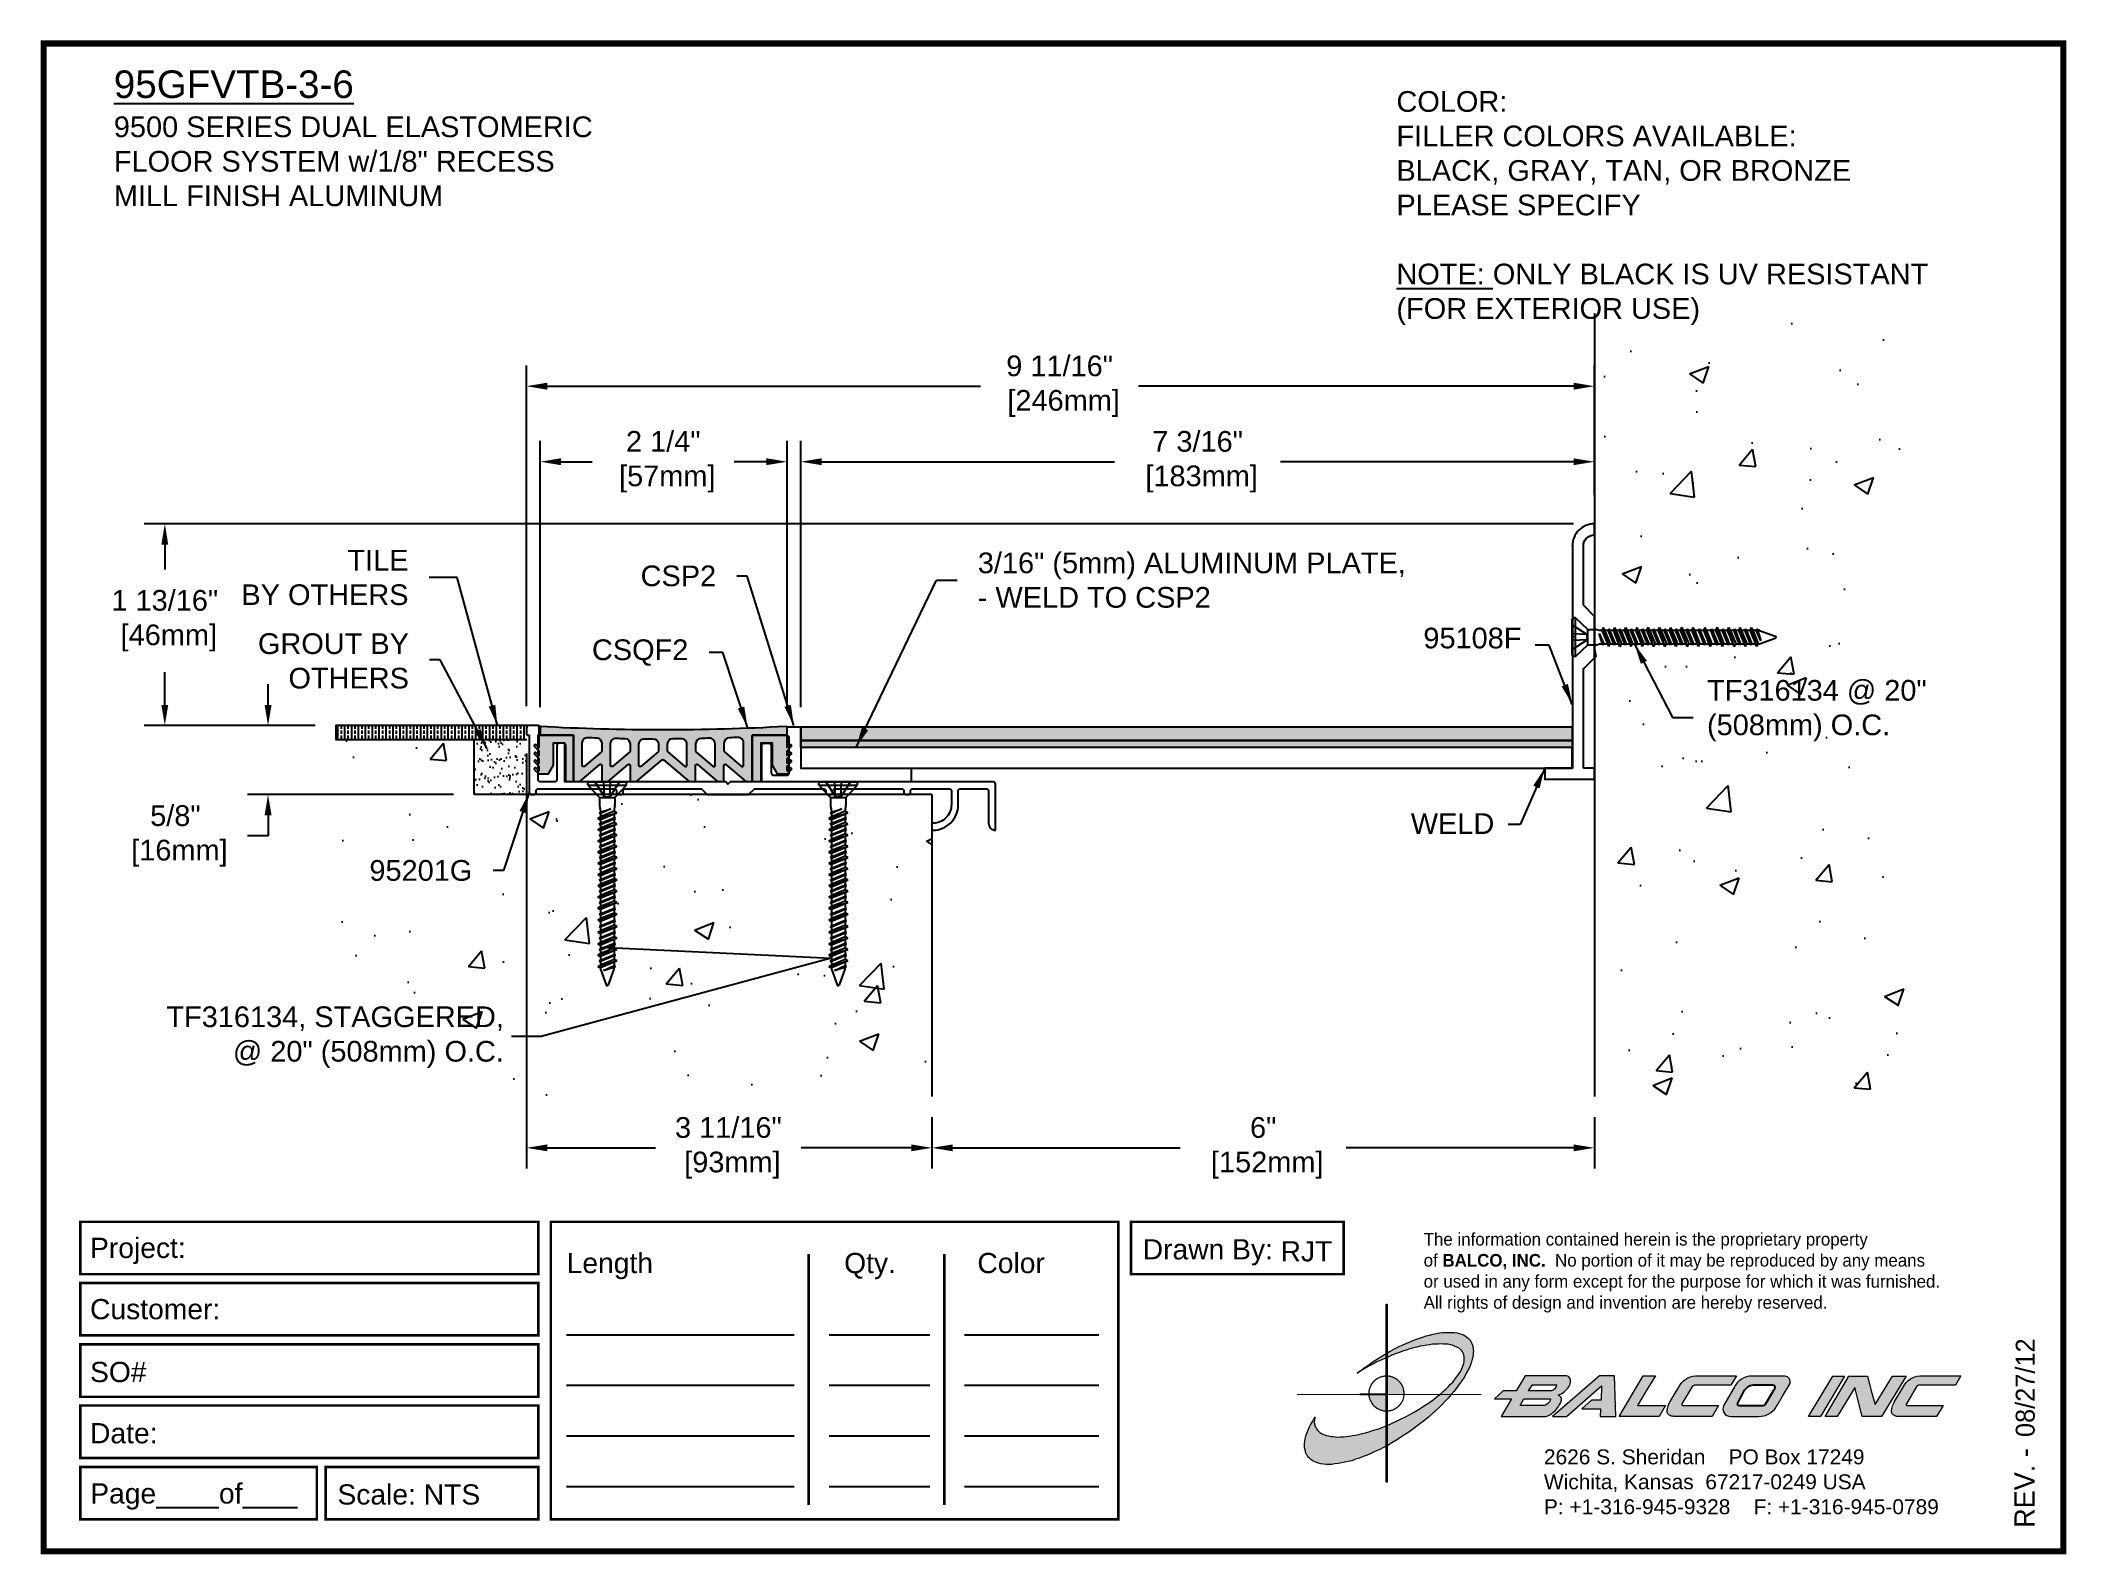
# Paper-space layout 'Layout1' of a CAD drawing. Header units: inches. Extents: x 0 to 10, y 0 to 7.5.
# The model-space entities are those that its viewports show. They can reach past a viewport. Long polylines and large blocks are cut down to what shows.
import ezdxf
from ezdxf import colors
from ezdxf.entities.mleader import LeaderData, LeaderLine
from ezdxf.math import Vec2, Vec3

# ---------------------------------------------------------------- set-up
doc = ezdxf.new("R2010")
doc.units = ezdxf.units.IN
doc.header["$MEASUREMENT"] = 0
doc.linetypes.add('DASHED', pattern=[0.75, 0.5, -0.25])
for name, color, linetype in [('anchors', 4, 'Continuous'), ('Border', 7, 'Continuous'), ('conditions', 1, 'Continuous'), ('dimensions', 3, 'Continuous'), ('FILLER', 2, 'Continuous'), ('METALS', 7, 'Continuous'), ('text', 2, 'Continuous')]:
    doc.layers.add(name, color=color, linetype=linetype)
doc.styles.add('ARIAL', font='arial.ttf')
doc.styles.add('Copyright', font='ERASDEMI.TTF')
doc.dimstyles.new('Arial', dxfattribs={"dimtxt": 0.1875, "dimasz": 0.1875, "dimexe": 0.1875, "dimexo": 0.1875, "dimgap": 0.1875, "dimtad": 0, "dimtih": 1, "dimtoh": 1, "dimdec": 4, "dimzin": 0, "dimdsep": 46, "dimlunit": 4, "dimtxsty": 'ARIAL', "dimcen": 0.09, "dimadec": 0, "dimazin": 0, "dimtfac": 1, "dimtdec": 4, "dimtofl": 0, "dimtmove": 0, "dimatfit": 3, "dimfxl": 0, "dimfrac": 2, "dimtolj": 1, "dimtzin": 0, "dimarcsym": 0})

psp = doc.layouts.get("Layout1")

# ---------------------------------------------------------------- texts
at = {"insert": (6.828, 1.576), "char_height": 0.0625, "width": 50.295, "attachment_point": 1, "style": 'Copyright'}
psp.add_mtext('The information contained herein is the proprietary property\\Pof {\\fEras Bold ITC|b0|i0|c0|p34;BALCO, INC.}  No portion of it may be reproduced by any means\\Por used in any form except for the purpose for which it was furnished.\\PAll rights of design and invention are hereby reserved.', dxfattribs=at)
at = {"layer": 'Border', "insert": (7.423, 0.505), "char_height": 0.074, "width": 2.3438, "attachment_point": 1, "style": 'ARIAL'}
psp.add_mtext('2626 S. Sheridan    PO Box 17249\\PWichita, Kansas  67217-0249 USA \\PP: +1-316-945-9328    F: +1-316-945-0789', dxfattribs=at)

msp = doc.modelspace()

# ---------------------------------------------------------------- texts
at = {"layer": 'text', "char_height": 0.25, "width": 7.03125, "attachment_point": 1, "style": 'ARIAL'}
for s, insert in [('{\\L95GFVTB-3-6\\P\\H0.75x;\\l9500 SERIES DUAL ELASTOMERIC\\PFLOOR SYSTEM w/1/8" RECESS\\PMILL FINISH ALUMINUM}', (-1.41661, 7.96267)), ('{\\H0.75x;COLOR:\\L                           \\l   \\~\\PFILLER COLORS AVAILABLE:\\PBLACK, GRAY, TAN, OR BRONZE\\PPLEASE SPECIFY\\~\\P\\P\\LNOTE:\\l ONLY BLACK IS UV RESISTANT\\P(FOR EXTERIOR USE) }', (10.20092, 7.77517))]:
    msp.add_mtext(s, dxfattribs=dict(at, insert=insert))
at = {"layer": 'text', "char_height": 0.1875, "style": 'ARIAL'}
for s, insert, attachment_point in [('TILE\\PBY OTHERS', (1.25245, 3.36849), 6), ('3/16" (5mm) ALUMINUM PLATE,\\P- WELD TO CSP2', (6.40912, 3.34436), 4), ('CSP2', (4.03911, 3.38291), 6), ('GROUT BY\\POTHERS', (1.2565, 2.61267), 6), ('CSQF2', (3.7871, 2.68916), 6), ('\\A1;95108F', (11.33318, 2.81978), 6), ('\\A1;TF316134 @ 20"\\P(508mm) O.C.', (13.0141, 2.16292), 4), ('\\A1;WELD', (11.08753, 1.14042), 6), ('95201G', (1.83027, 0.7147), 6)]:
    msp.add_mtext(s, dxfattribs=dict(at, insert=insert, attachment_point=attachment_point))

# ---------------------------------------------------------------- blocks, each defined once
blk = doc.blocks.new('ACADlogo')
h = blk.add_hatch(color=256)
h.paths.add_polyline_path([(-3.346, 1.223), (-3.351, 1.223), (-3.351, 0.979), (-3.346, 0.982)])
h.paths.add_polyline_path([(-3.346, 0.961), (-3.351, 0.959), (-3.351, 0.868), (-3.346, 0.868)])
h.paths.add_polyline_path([(-3.346, 0.777), (-3.351, 0.777), (-3.351, 0.699), (-3.351, 0.695), (-3.35, 0.695), (-3.346, 0.695)])
h.paths.add_polyline_path([(-3.346, 0.864), (-3.346, 0.868), (-3.35, 0.868), (-3.351, 0.868), (-3.351, 0.777), (-3.346, 0.777), (-3.346, 0.778), (-3.348, 0.778)])
h.paths.add_polyline_path([(-3.346, 0.524), (-3.351, 0.521), (-3.351, 0.342), (-3.346, 0.342)])
h.paths.add_polyline_path([(-3.346, 0.695), (-3.351, 0.695), (-3.351, 0.621), (-3.346, 0.623)])
h.paths.add_polyline_path([(-3.346, 0.623), (-3.351, 0.621), (-3.351, 0.521), (-3.346, 0.524)])
h.paths.add_polyline_path([(-3.346, 0.982), (-3.351, 0.979), (-3.351, 0.959), (-3.346, 0.961)])
h = blk.add_hatch(color=175)
h.paths.add_polyline_path([(-3.518, 0.573), (-3.534, 0.571), (-3.548, 0.569), (-3.562, 0.567), (-3.576, 0.567), (-3.589, 0.566), (-3.602, 0.567), (-3.614, 0.568), (-3.625, 0.569), (-3.636, 0.572), (-3.646, 0.574), (-3.656, 0.577), (-3.664, 0.581), (-3.673, 0.585), (-3.679, 0.589), (-3.685, 0.595), (-3.688, 0.598), (-3.691, 0.6), (-3.695, 0.607), (-3.699, 0.614), (-3.703, 0.621), (-3.704, 0.626), (-3.705, 0.631), (-3.706, 0.637), (-3.706, 0.642), (-3.705, 0.648), (-3.705, 0.653), (-3.703, 0.659), (-3.702, 0.665), (-3.71, 0.652), (-3.717, 0.639), (-3.725, 0.626), (-3.731, 0.613), (-3.737, 0.601), (-3.741, 0.589), (-3.746, 0.577), (-3.749, 0.566), (-3.751, 0.555), (-3.753, 0.544), (-3.754, 0.538), (-3.754, 0.533), (-3.755, 0.523), (-3.754, 0.513), (-3.753, 0.508), (-3.752, 0.503), (-3.75, 0.494), (-3.748, 0.486), (-3.743, 0.477), (-3.74, 0.473), (-3.738, 0.469), (-3.734, 0.465), (-3.73, 0.461), (-3.723, 0.455), (-3.715, 0.449), (-3.706, 0.445), (-3.695, 0.44), (-3.685, 0.437), (-3.674, 0.434), (-3.661, 0.432), (-3.648, 0.431), (-3.634, 0.431), (-3.62, 0.431), (-3.604, 0.433), (-3.588, 0.435), (-3.572, 0.438), (-3.556, 0.441), (-3.538, 0.445), (-3.52, 0.449), (-3.503, 0.456), (-3.483, 0.461), (-3.464, 0.469), (-3.445, 0.477), (-3.426, 0.485), (-3.406, 0.494), (-3.385, 0.503), (-3.364, 0.514), (-3.351, 0.521), (-3.351, 0.621), (-3.364, 0.616), (-3.382, 0.609), (-3.4, 0.603), (-3.418, 0.598), (-3.436, 0.592), (-3.453, 0.587), (-3.47, 0.583), (-3.486, 0.579), (-3.503, 0.576)])
h.paths.add_polyline_path([(-3.215, 0.687), (-3.251, 0.667), (-3.289, 0.649), (-3.327, 0.631), (-3.345, 0.623), (-3.346, 0.623), (-3.346, 0.524), (-3.343, 0.525), (-3.323, 0.537), (-3.302, 0.549), (-3.28, 0.563), (-3.259, 0.577), (-3.238, 0.59), (-3.218, 0.605), (-3.198, 0.62), (-3.179, 0.635), (-3.16, 0.65), (-3.141, 0.665), (-3.123, 0.681), (-3.106, 0.696), (-3.089, 0.712), (-3.074, 0.727), (-3.058, 0.743), (-3.043, 0.759), (-3.03, 0.775), (-3.028, 0.777), (-3.085, 0.777), (-3.091, 0.772), (-3.105, 0.761), (-3.118, 0.75), (-3.134, 0.739), (-3.149, 0.729), (-3.165, 0.718), (-3.182, 0.707), (-3.198, 0.697)])
h.paths.add_polyline_path([(-2.921, 1.009), (-2.922, 1.015), (-2.924, 1.02), (-2.926, 1.029), (-2.931, 1.038), (-2.934, 1.043), (-2.936, 1.047), (-2.94, 1.05), (-2.943, 1.054), (-2.951, 1.06), (-2.959, 1.066), (-2.968, 1.071), (-2.978, 1.075), (-2.989, 1.079), (-3, 1.081), (-3.013, 1.083), (-3.026, 1.084), (-3.04, 1.084), (-3.054, 1.084), (-3.07, 1.083), (-3.085, 1.081), (-3.102, 1.079), (-3.118, 1.075), (-3.136, 1.07), (-3.153, 1.066), (-3.171, 1.06), (-3.191, 1.054), (-3.21, 1.047), (-3.229, 1.039), (-3.248, 1.031), (-3.268, 1.022), (-3.289, 1.012), (-3.31, 1.002), (-3.33, 0.991), (-3.346, 0.982), (-3.346, 0.961), (-3.342, 0.962), (-3.323, 0.971), (-3.305, 0.978), (-3.287, 0.984), (-3.268, 0.991), (-3.251, 0.996), (-3.234, 1.002), (-3.216, 1.007), (-3.199, 1.011), (-3.182, 1.015), (-3.167, 1.018), (-3.15, 1.021), (-3.136, 1.023), (-3.121, 1.025), (-3.107, 1.026), (-3.093, 1.026), (-3.079, 1.027), (-3.067, 1.026), (-3.054, 1.026), (-3.043, 1.025), (-3.032, 1.022), (-3.022, 1.02), (-3.013, 1.016), (-3.004, 1.013), (-2.997, 1.009), (-2.989, 1.005), (-2.983, 0.999), (-2.98, 0.996), (-2.978, 0.994), (-2.973, 0.987), (-2.969, 0.981), (-2.967, 0.973), (-2.965, 0.965), (-2.964, 0.957), (-2.964, 0.949), (-2.964, 0.944), (-2.965, 0.94), (-2.967, 0.93), (-2.969, 0.921), (-2.973, 0.911), (-2.978, 0.901), (-2.983, 0.891), (-2.989, 0.881), (-2.996, 0.871), (-3.004, 0.86), (-3.012, 0.849), (-3.021, 0.838), (-3.032, 0.827), (-3.042, 0.816), (-3.053, 0.805), (-3.065, 0.794), (-3.077, 0.783), (-3.085, 0.777), (-3.028, 0.777), (-3.016, 0.791), (-3.004, 0.806), (-2.992, 0.822), (-2.981, 0.837), (-2.971, 0.852), (-2.962, 0.866), (-2.954, 0.882), (-2.946, 0.896), (-2.939, 0.91), (-2.934, 0.924), (-2.929, 0.938), (-2.926, 0.944), (-2.925, 0.951), (-2.922, 0.963), (-2.92, 0.975), (-2.92, 0.982), (-2.919, 0.987), (-2.92, 0.999), (-2.92, 1.005)])
h.paths.add_polyline_path([(-3.372, 0.966), (-3.393, 0.953), (-3.415, 0.94), (-3.435, 0.925), (-3.455, 0.911), (-3.475, 0.897), (-3.494, 0.882), (-3.468, 0.898), (-3.439, 0.915), (-3.41, 0.93), (-3.396, 0.938), (-3.38, 0.945), (-3.351, 0.959), (-3.351, 0.979)])
h = blk.add_hatch(color=256)
h.paths.add_polyline_path([(-3.268, 0.814), (-3.27, 0.819), (-3.273, 0.824), (-3.276, 0.828), (-3.279, 0.833), (-3.282, 0.837), (-3.286, 0.841), (-3.29, 0.845), (-3.294, 0.849), (-3.298, 0.852), (-3.303, 0.855), (-3.308, 0.858), (-3.313, 0.86), (-3.318, 0.863), (-3.323, 0.864), (-3.328, 0.866), (-3.334, 0.867), (-3.339, 0.868), (-3.345, 0.868), (-3.346, 0.868), (-3.346, 0.777), (-3.335, 0.777), (-3.262, 0.777), (-3.262, 0.781), (-3.262, 0.787), (-3.263, 0.792), (-3.264, 0.798), (-3.265, 0.803), (-3.266, 0.808)])
h.paths.add_polyline_path([(-3.351, 0.777), (-3.436, 0.777), (-3.435, 0.773), (-3.435, 0.768), (-3.434, 0.762), (-3.432, 0.757), (-3.431, 0.752), (-3.428, 0.747), (-3.426, 0.742), (-3.423, 0.737), (-3.42, 0.732), (-3.417, 0.728), (-3.414, 0.723), (-3.41, 0.719), (-3.406, 0.716), (-3.401, 0.712), (-3.397, 0.709), (-3.392, 0.706), (-3.387, 0.704), (-3.382, 0.701), (-3.377, 0.699), (-3.372, 0.698), (-3.367, 0.696), (-3.361, 0.695), (-3.356, 0.695), (-3.351, 0.695)])
h.paths.add_polyline_path([(-3.346, 0.868), (-3.35, 0.868), (-3.351, 0.868), (-3.351, 0.777), (-3.346, 0.777)])
h = blk.add_hatch(color=256)
h.paths.add_polyline_path([(-2.438, 0.844, 0.412988), (-2.461, 0.869), (-2.663, 0.869), (-2.707, 0.794), (-2.771, 0.794), (-2.815, 0.755), (-2.73, 0.755), (-2.781, 0.668), (-2.563, 0.668, 0.107996), (-2.538, 0.677, 0.108939), (-2.494, 0.724, 0.080345), (-2.483, 0.745, 0.419497), (-2.499, 0.773, 0.149928), (-2.447, 0.815, 0.134283)])
h.paths.add_polyline_path([(-2.507, 0.821, -0.209012), (-2.532, 0.794), (-2.538, 0.794), (-2.646, 0.794), (-2.627, 0.825), (-2.51, 0.825, -0.56619)], flags=16)
h.paths.add_polyline_path([(-2.538, 0.75, -0.241309), (-2.569, 0.722), (-2.688, 0.722), (-2.669, 0.755), (-2.541, 0.755, -0.56619)], flags=16)
for points in [[(-2.285, 0.819), (-2.287, 0.748), (-2.335, 0.748), (-2.383, 0.705), (-2.29, 0.705), (-2.292, 0.668), (-2.215, 0.668), (-2.221, 0.869), (-2.295, 0.869), (-2.527, 0.668), (-2.458, 0.668)], [(-2.018, 0.869), (-2.079, 0.869), (-2.198, 0.668), (-2, 0.668), (-1.968, 0.722), (-2.107, 0.722), (-2.085, 0.759), (-2.064, 0.794)], [(-1.617, 0.869), (-1.807, 0.869, 0.270182), (-1.896, 0.825), (-1.946, 0.742, 0.109019), (-1.961, 0.695, 0.340665), (-1.945, 0.672, 0.129907), (-1.923, 0.668), (-1.738, 0.668), (-1.706, 0.722), (-1.878, 0.722), (-1.882, 0.722, -0.601242), (-1.887, 0.731), (-1.838, 0.813, -0.253048), (-1.821, 0.823), (-1.645, 0.823)], [(-1.083, 0.867), (-1.14, 0.867), (-1.261, 0.667), (-1.26, 0.667), (-1.202, 0.667)], [(-0.96, 0.83), (-0.969, 0.867), (-1.061, 0.867), (-1.179, 0.667), (-1.12, 0.667), (-1.031, 0.812), (-0.995, 0.667), (-0.9, 0.667), (-0.778, 0.867), (-0.846, 0.867), (-0.931, 0.727), (-0.951, 0.795)], [(-0.507, 0.869), (-0.697, 0.869, 0.270182), (-0.786, 0.825), (-0.836, 0.742, 0.109019), (-0.85, 0.695, 0.340665), (-0.835, 0.672, 0.129907), (-0.812, 0.668), (-0.628, 0.668), (-0.595, 0.722), (-0.768, 0.722), (-0.772, 0.722, -0.601242), (-0.777, 0.731), (-0.728, 0.813, -0.253048), (-0.71, 0.823), (-0.534, 0.823)], [(-3.346, 0.623), (-3.351, 0.621), (-3.351, 0.521), (-3.346, 0.524)]]:
    blk.add_hatch(color=256).paths.add_polyline_path(points)
h = blk.add_hatch(color=256)
h.paths.add_polyline_path([(-1.377, 0.868), (-1.383, 0.868), (-1.383, 0.868), (-1.44, 0.868), (-1.492, 0.868), (-1.541, 0.868, 0.297712), (-1.628, 0.811), (-1.68, 0.723, 0.585116), (-1.646, 0.668), (-1.506, 0.668, 0.210586), (-1.429, 0.703), (-1.415, 0.726), (-1.389, 0.769), (-1.352, 0.831, 0.4352)])
h.paths.add_polyline_path([(-1.437, 0.823, -0.603783), (-1.428, 0.805), (-1.431, 0.801), (-1.434, 0.796), (-1.438, 0.789), (-1.474, 0.728, -0.229001), (-1.489, 0.722), (-1.494, 0.722), (-1.501, 0.722), (-1.597, 0.722), (-1.604, 0.722, -0.492401), (-1.613, 0.734), (-1.601, 0.757), (-1.591, 0.775), (-1.582, 0.791, -0.238368), (-1.535, 0.823)], flags=16)
for q in [(-3.48, 0.777), (-3.351, 0.642)]:
    blk.add_line((-3.351, 0.777), q)
at = {"color": 7, "lineweight": 0}
for points in [[(-3.351, 1.223), (-3.346, 1.223), (-3.346, 0.342), (-3.351, 0.342), (-3.351, 1.223)], [(-2.292, 0.668), (-2.215, 0.668), (-2.221, 0.869), (-2.295, 0.869), (-2.527, 0.668), (-2.458, 0.668), (-2.285, 0.819), (-2.287, 0.748), (-2.286, 0.748), (-2.335, 0.748), (-2.383, 0.705), (-2.29, 0.705), (-2.292, 0.668), (-2.292, 0.668)], [(-2.198, 0.668), (-2.079, 0.869), (-2.018, 0.869), (-2.064, 0.794), (-2.085, 0.759), (-2.107, 0.722), (-1.968, 0.722), (-2, 0.668), (-2.198, 0.668), (-2.198, 0.668)], [(-1.383, 0.868), (-1.383, 0.868)], [(-1.261, 0.667), (-1.14, 0.867), (-1.083, 0.867), (-1.202, 0.667), (-1.26, 0.667), (-1.261, 0.667), (-1.261, 0.667)], [(-0.9, 0.667), (-0.995, 0.667), (-1.031, 0.812), (-1.12, 0.667), (-1.179, 0.667), (-1.061, 0.867), (-0.969, 0.867), (-0.96, 0.83), (-0.951, 0.795), (-0.931, 0.727), (-0.846, 0.867), (-0.778, 0.867), (-0.9, 0.667), (-0.9, 0.667)]]:
    blk.add_lwpolyline(points, dxfattribs=at)
at = {"color": 175, "lineweight": 0}
blk.add_lwpolyline([(-2.926, 1.029), (-2.924, 1.02), (-2.922, 1.015), (-2.921, 1.009), (-2.92, 1.005), (-2.92, 0.999), (-2.919, 0.987), (-2.92, 0.982), (-2.92, 0.975), (-2.922, 0.963), (-2.925, 0.951), (-2.926, 0.944), (-2.929, 0.938), (-2.934, 0.924), (-2.939, 0.91), (-2.946, 0.896), (-2.954, 0.882), (-2.962, 0.866), (-2.971, 0.852), (-2.981, 0.837), (-2.992, 0.822), (-3.004, 0.806), (-3.016, 0.791), (-3.03, 0.775), (-3.043, 0.759), (-3.058, 0.743), (-3.074, 0.727), (-3.089, 0.712), (-3.106, 0.696), (-3.123, 0.681), (-3.141, 0.665), (-3.16, 0.65), (-3.179, 0.635), (-3.198, 0.62), (-3.218, 0.605), (-3.238, 0.59), (-3.259, 0.577), (-3.28, 0.563), (-3.302, 0.549), (-3.323, 0.537), (-3.343, 0.525), (-3.364, 0.514), (-3.385, 0.503), (-3.406, 0.494), (-3.426, 0.485), (-3.445, 0.477), (-3.464, 0.469), (-3.483, 0.461), (-3.503, 0.456), (-3.52, 0.449), (-3.538, 0.445), (-3.556, 0.441), (-3.572, 0.438), (-3.588, 0.435), (-3.604, 0.433), (-3.62, 0.431), (-3.634, 0.431), (-3.648, 0.431), (-3.661, 0.432), (-3.674, 0.434), (-3.685, 0.437), (-3.695, 0.44), (-3.706, 0.445), (-3.715, 0.449), (-3.723, 0.455), (-3.73, 0.461), (-3.734, 0.465), (-3.738, 0.469), (-3.74, 0.473), (-3.743, 0.477), (-3.748, 0.486), (-3.75, 0.494), (-3.752, 0.503), (-3.753, 0.508), (-3.754, 0.513), (-3.755, 0.523), (-3.754, 0.533), (-3.754, 0.538), (-3.753, 0.544), (-3.751, 0.555), (-3.749, 0.566), (-3.746, 0.577), (-3.741, 0.589), (-3.737, 0.601), (-3.731, 0.613), (-3.725, 0.626), (-3.717, 0.639), (-3.71, 0.652), (-3.702, 0.665), (-3.703, 0.659), (-3.705, 0.653), (-3.705, 0.648), (-3.706, 0.642), (-3.706, 0.637), (-3.705, 0.631), (-3.704, 0.626), (-3.703, 0.621), (-3.699, 0.614), (-3.695, 0.607), (-3.691, 0.6), (-3.688, 0.598), (-3.685, 0.595), (-3.679, 0.589), (-3.673, 0.585), (-3.664, 0.581), (-3.656, 0.577), (-3.646, 0.574), (-3.636, 0.572), (-3.625, 0.569), (-3.614, 0.568), (-3.602, 0.567), (-3.589, 0.566), (-3.576, 0.567), (-3.562, 0.567), (-3.548, 0.569), (-3.534, 0.571), (-3.518, 0.573), (-3.503, 0.576), (-3.486, 0.579), (-3.47, 0.583), (-3.453, 0.587), (-3.436, 0.592), (-3.418, 0.598), (-3.4, 0.603), (-3.382, 0.609), (-3.364, 0.616), (-3.345, 0.623), (-3.327, 0.631), (-3.289, 0.649), (-3.251, 0.667), (-3.215, 0.687), (-3.198, 0.697), (-3.182, 0.707), (-3.165, 0.718), (-3.149, 0.729), (-3.134, 0.739), (-3.118, 0.75), (-3.105, 0.761), (-3.091, 0.772), (-3.077, 0.783), (-3.065, 0.794), (-3.053, 0.805), (-3.042, 0.816), (-3.032, 0.827), (-3.021, 0.838), (-3.012, 0.849), (-3.004, 0.86), (-2.996, 0.871), (-2.989, 0.881), (-2.983, 0.891), (-2.978, 0.901), (-2.973, 0.911), (-2.969, 0.921), (-2.967, 0.93), (-2.965, 0.94), (-2.964, 0.944), (-2.964, 0.949), (-2.964, 0.957), (-2.965, 0.965), (-2.967, 0.973), (-2.969, 0.981), (-2.973, 0.987), (-2.978, 0.994), (-2.98, 0.996), (-2.983, 0.999), (-2.989, 1.005), (-2.997, 1.009), (-3.004, 1.013), (-3.013, 1.016), (-3.022, 1.02), (-3.032, 1.022), (-3.043, 1.025), (-3.054, 1.026), (-3.067, 1.026), (-3.079, 1.027), (-3.093, 1.026), (-3.107, 1.026), (-3.121, 1.025), (-3.136, 1.023), (-3.15, 1.021), (-3.167, 1.018), (-3.182, 1.015), (-3.199, 1.011), (-3.216, 1.007), (-3.234, 1.002), (-3.251, 0.996), (-3.268, 0.991), (-3.287, 0.984), (-3.305, 0.978), (-3.323, 0.971), (-3.342, 0.962), (-3.38, 0.945), (-3.396, 0.938), (-3.41, 0.93), (-3.439, 0.915), (-3.468, 0.898), (-3.494, 0.882), (-3.475, 0.897), (-3.455, 0.911), (-3.435, 0.925), (-3.415, 0.94), (-3.393, 0.953), (-3.372, 0.966), (-3.351, 0.979), (-3.33, 0.991), (-3.31, 1.002), (-3.289, 1.012), (-3.268, 1.022), (-3.248, 1.031), (-3.229, 1.039), (-3.21, 1.047), (-3.191, 1.054), (-3.171, 1.06), (-3.153, 1.066), (-3.136, 1.07), (-3.118, 1.075), (-3.102, 1.079), (-3.085, 1.081), (-3.07, 1.083), (-3.054, 1.084), (-3.04, 1.084), (-3.026, 1.084), (-3.013, 1.083), (-3, 1.081), (-2.989, 1.079), (-2.978, 1.075), (-2.968, 1.071), (-2.959, 1.066), (-2.951, 1.06), (-2.943, 1.054), (-2.94, 1.05), (-2.936, 1.047), (-2.934, 1.043), (-2.931, 1.038), (-2.926, 1.029), (-2.926, 1.029)], dxfattribs=at)
at = {"color": 7, "lineweight": 0, "const_width": 0.0064}
blk.add_lwpolyline([(-3.262, 0.781), (-3.262, 0.787), (-3.263, 0.792), (-3.264, 0.798), (-3.265, 0.803), (-3.266, 0.808), (-3.268, 0.814), (-3.27, 0.819), (-3.273, 0.824), (-3.276, 0.828), (-3.279, 0.833), (-3.282, 0.837), (-3.286, 0.841), (-3.29, 0.845), (-3.294, 0.849), (-3.298, 0.852), (-3.303, 0.855), (-3.308, 0.858), (-3.313, 0.86), (-3.318, 0.863), (-3.323, 0.864), (-3.328, 0.866), (-3.334, 0.867), (-3.339, 0.868), (-3.345, 0.868), (-3.35, 0.868), (-3.356, 0.868), (-3.361, 0.867), (-3.367, 0.866), (-3.372, 0.865), (-3.377, 0.863), (-3.382, 0.862), (-3.387, 0.859), (-3.392, 0.857), (-3.397, 0.854), (-3.401, 0.851), (-3.406, 0.847), (-3.41, 0.843), (-3.414, 0.839), (-3.417, 0.835), (-3.42, 0.831), (-3.423, 0.826), (-3.426, 0.821), (-3.428, 0.816), (-3.431, 0.811), (-3.432, 0.806), (-3.434, 0.801), (-3.435, 0.795), (-3.435, 0.79), (-3.436, 0.784), (-3.436, 0.779), (-3.435, 0.773), (-3.435, 0.768), (-3.434, 0.762), (-3.432, 0.757), (-3.431, 0.752), (-3.428, 0.747), (-3.426, 0.742), (-3.423, 0.737), (-3.42, 0.732), (-3.417, 0.728), (-3.414, 0.723), (-3.41, 0.719), (-3.406, 0.716), (-3.401, 0.712), (-3.397, 0.709), (-3.392, 0.706), (-3.387, 0.704), (-3.382, 0.701), (-3.377, 0.699), (-3.372, 0.698), (-3.367, 0.696), (-3.361, 0.695), (-3.356, 0.695), (-3.35, 0.695), (-3.345, 0.695), (-3.339, 0.695), (-3.334, 0.696), (-3.328, 0.697), (-3.323, 0.698), (-3.318, 0.7), (-3.313, 0.702), (-3.308, 0.705), (-3.303, 0.708), (-3.298, 0.711), (-3.294, 0.714), (-3.29, 0.718), (-3.286, 0.721), (-3.282, 0.726), (-3.279, 0.73), (-3.276, 0.734), (-3.273, 0.739), (-3.27, 0.744), (-3.268, 0.749), (-3.266, 0.754), (-3.265, 0.76), (-3.264, 0.765), (-3.263, 0.77), (-3.262, 0.776), (-3.262, 0.781)], dxfattribs=at)
at = {"color": 7, "lineweight": 0}
for points in [[(-2.447, 0.815, 0.130368), (-2.438, 0.843, 0.448367), (-2.463, 0.869), (-2.663, 0.869), (-2.707, 0.794), (-2.771, 0.794), (-2.815, 0.755), (-2.73, 0.755), (-2.781, 0.668), (-2.563, 0.668, 0.107996), (-2.538, 0.677, 0.108939), (-2.494, 0.724, 0.077395), (-2.484, 0.744, 0.430878), (-2.499, 0.773, 0.149928)], [(-2.507, 0.821, -0.209012), (-2.532, 0.794), (-2.538, 0.794), (-2.646, 0.794), (-2.627, 0.825), (-2.512, 0.825), (-2.509, 0.825, -0.531288)], [(-1.838, 0.813), (-1.887, 0.731, 0.587385), (-1.882, 0.722), (-1.878, 0.722), (-1.706, 0.722), (-1.738, 0.668), (-1.923, 0.668, -0.129907), (-1.945, 0.672, -0.349839), (-1.961, 0.696, -0.107341), (-1.946, 0.742), (-1.896, 0.825, -0.270182), (-1.807, 0.869), (-1.617, 0.869), (-1.645, 0.823), (-1.821, 0.823, 0.252436)], [(-1.68, 0.723, 0.585116), (-1.646, 0.668), (-1.506, 0.668, 0.210586), (-1.429, 0.703), (-1.415, 0.726), (-1.389, 0.769), (-1.352, 0.831, 0.4352), (-1.377, 0.868), (-1.383, 0.868), (-1.383, 0.868), (-1.44, 0.868), (-1.492, 0.868), (-1.541, 0.868, 0.297712), (-1.628, 0.811)], [(-0.728, 0.813), (-0.777, 0.731, 0.587385), (-0.772, 0.722), (-0.768, 0.722), (-0.595, 0.722), (-0.628, 0.668), (-0.812, 0.668, -0.129907), (-0.835, 0.672, -0.349839), (-0.85, 0.696, -0.107341), (-0.836, 0.742), (-0.786, 0.825, -0.270182), (-0.697, 0.869), (-0.507, 0.869), (-0.534, 0.823), (-0.71, 0.823, 0.252436)], [(-2.569, 0.722), (-2.688, 0.722), (-2.669, 0.755), (-2.543, 0.755), (-2.54, 0.755, -0.531288), (-2.538, 0.75, -0.241309)]]:
    blk.add_lwpolyline(points, format="xyb", close=True, dxfattribs=at)
blk.add_lwpolyline([(-1.437, 0.823), (-1.535, 0.823, 0.238368), (-1.582, 0.791), (-1.591, 0.775), (-1.601, 0.757), (-1.613, 0.734, 0.490298), (-1.604, 0.722), (-1.597, 0.722), (-1.501, 0.722), (-1.494, 0.722), (-1.489, 0.722, 0.229001), (-1.474, 0.728), (-1.438, 0.789), (-1.434, 0.796), (-1.431, 0.801), (-1.428, 0.805, 0.603783)], format="xyb", close=True)
blk.add_lwpolyline([(-2.879, 0.777, 0.00455, 0.00455, 0), (-3.791, 0.777, 0.00183, 0.00183, 0), (-3.791, 0.777, 0.00183, 0.00183, 0)], format="xyseb", dxfattribs=at)
blk = doc.blocks.new('Quantity Data')
at = {"layer": 'Border', "color": 253}
for p, q in [((2.755, 1.254), (3.881, 1.254)), ((4.054, 1.254), (4.553, 1.254)), ((4.725, 1.254), (5.389, 1.254)), ((2.755, 1.004), (3.881, 1.004)), ((4.054, 1.004), (4.553, 1.004)), ((4.725, 1.004), (5.389, 1.004)), ((2.755, 0.754), (3.881, 0.754)), ((4.054, 0.754), (4.553, 0.754)), ((4.725, 0.754), (5.389, 0.754)), ((2.755, 0.504), (3.881, 0.504)), ((4.054, 0.504), (4.553, 0.504)), ((4.725, 0.504), (5.389, 0.504))]:
    blk.add_line(p, q, dxfattribs=at)
at = {"layer": 'Border', "const_width": 0.0125}
blk.add_lwpolyline([(5.485, 0.341), (2.678, 0.341), (2.678, 1.813), (5.485, 1.813)], close=True, dxfattribs=at)
for points in [[(3.953, 1.653), (3.953, 0.412)], [(4.625, 1.653), (4.625, 0.412)]]:
    blk.add_lwpolyline(points, dxfattribs=at)
at = {"layer": 'Border', "style": 'ARIAL'}
for s, p in [('Length', (2.756, 1.559)), ('Qty.', (4.129, 1.559)), ('Color', (4.788, 1.559))]:
    blk.add_text(s, height=0.1, dxfattribs=at).set_placement(p)
blk = doc.blocks.new('Drawn By')
at = {"layer": 'Border', "const_width": 0.0125}
blk.add_lwpolyline([(5.38, 1.813), (6.432, 1.813), (6.432, 1.554), (5.38, 1.554)], close=True, dxfattribs=at)
at = {"layer": 'Border', "style": 'ARIAL'}
blk.add_text('Drawn By: ', height=0.1, dxfattribs=at).set_placement((5.438, 1.627))
blk.add_attdef('XXX', (6.12, 1.617), '', height=0.1, dxfattribs=at)
blk = doc.blocks.new('Project Info')
at = {"layer": 'Border', "const_width": 0.0125}
for points in [[(0.182, 1.813), (2.448, 1.813), (2.448, 1.554), (0.182, 1.554)], [(0.182, 1.51), (2.448, 1.51), (2.448, 1.251), (0.182, 1.251)], [(0.182, 1.207), (2.448, 1.207), (2.448, 0.947), (0.182, 0.947)], [(0.182, 0.904), (2.448, 0.904), (2.448, 0.644), (0.182, 0.644)], [(0.182, 0.6), (1.352, 0.6), (1.352, 0.341), (0.182, 0.341)], [(1.396, 0.6), (2.448, 0.6), (2.448, 0.341), (1.396, 0.341)]]:
    blk.add_lwpolyline(points, close=True, dxfattribs=at)
at = {"layer": 'Border', "style": 'ARIAL'}
for s, p in [('Project:', (0.23, 1.634)), ('Customer:', (0.23, 1.331)), ('SO#', (0.23, 1.02)), ('Date:', (0.23, 0.717)), ('Page%%u        %%uof%%u       ', (0.231, 0.419)), ('Scale: NTS', (1.454, 0.414))]:
    blk.add_text(s, height=0.1, dxfattribs=at).set_placement(p)
blk = doc.blocks.new('REV')
at = {"style": 'Copyright'}
blk.add_text('REV. -', height=0.1, rotation=90, dxfattribs=at).set_placement((-0.142, 0.117))
at = {"style": 'Copyright', "flags": 4}
blk.add_attdef('REVISIONDATE', (-0.142, 0.566), '', height=0.0938, rotation=90, dxfattribs=at)
blk = doc.blocks.new('*D0')
at = {"layer": 'DEFPOINTS', "color": 0}
for p in [(11.994, 4.418), (11.994, 3.928), (4.806, 2.008)]:
    blk.add_point(p, dxfattribs=at)
at = {"layer": 'dimensions', "color": 0, "lineweight": -2}
for p, q in [((4.806, 2.195), (4.806, 4.606)), ((11.994, 4.115), (11.994, 4.606)), ((4.994, 4.418), (7.648, 4.418)), ((11.806, 4.418), (9.152, 4.418))]:
    blk.add_line(p, q, dxfattribs=at)
at = {"layer": 'dimensions', "color": 0}
for points in [[(4.994, 4.449), (4.994, 4.387), (4.806, 4.418)], [(11.806, 4.449), (11.806, 4.387), (11.994, 4.418)]]:
    blk.add_solid(points, dxfattribs=at)
at = {"layer": 'dimensions', "color": 0, "insert": (8.4, 4.418), "char_height": 0.1875, "attachment_point": 5, "style": 'ARIAL'}
blk.add_mtext('\\A1;7 3/16"\\P [183mm]', dxfattribs=at)
blk = doc.blocks.new('*D1')
at = {"layer": 'DEFPOINTS', "color": 0}
for p in [(11.994, 5.102), (11.994, 3.928), (2.321, 2.018)]:
    blk.add_point(p, dxfattribs=at)
at = {"layer": 'dimensions', "color": 0, "lineweight": -2}
for p, q in [((2.321, 2.205), (2.321, 5.29)), ((11.994, 4.115), (11.994, 5.29)), ((2.509, 5.102), (6.434, 5.102)), ((11.806, 5.102), (7.866, 5.102))]:
    blk.add_line(p, q, dxfattribs=at)
at = {"layer": 'dimensions', "color": 0}
for points in [[(2.509, 5.134), (2.509, 5.071), (2.321, 5.102)], [(11.806, 5.134), (11.806, 5.071), (11.994, 5.102)]]:
    blk.add_solid(points, dxfattribs=at)
at = {"layer": 'dimensions', "color": 0, "insert": (7.15, 5.102), "char_height": 0.1875, "attachment_point": 5, "style": 'ARIAL'}
blk.add_mtext('\\A1;9 11/16"\\P [246mm]', dxfattribs=at)
blk = doc.blocks.new('*D2')
at = {"layer": 'DEFPOINTS', "color": 0}
for p in [(2.321, 1.963), (5.994, -1.331), (5.994, -1.797)]:
    blk.add_point(p, dxfattribs=at)
at = {"layer": 'dimensions', "color": 0, "lineweight": -2}
for p, q in [((2.321, 1.775), (2.321, -1.985)), ((5.994, -1.518), (5.994, -1.985)), ((2.509, -1.797), (3.491, -1.797)), ((5.806, -1.797), (4.809, -1.797))]:
    blk.add_line(p, q, dxfattribs=at)
at = {"layer": 'dimensions', "color": 0}
for points in [[(2.509, -1.766), (2.509, -1.828), (2.321, -1.797)], [(5.806, -1.766), (5.806, -1.828), (5.994, -1.797)]]:
    blk.add_solid(points, dxfattribs=at)
at = {"layer": 'dimensions', "color": 0, "insert": (4.15, -1.797), "char_height": 0.1875, "attachment_point": 5, "style": 'ARIAL'}
blk.add_mtext('\\A1;3 11/16"\\P [93mm]', dxfattribs=at)
blk = doc.blocks.new('*D3')
at = {"layer": 'DEFPOINTS', "color": 0}
for p in [(5.994, -1.331), (11.994, -1.331), (11.994, -1.797)]:
    blk.add_point(p, dxfattribs=at)
at = {"layer": 'dimensions', "color": 0, "lineweight": -2}
for p, q in [((5.994, -1.518), (5.994, -1.985)), ((11.994, -1.518), (11.994, -1.985)), ((6.181, -1.797), (8.241, -1.797)), ((11.806, -1.797), (9.746, -1.797))]:
    blk.add_line(p, q, dxfattribs=at)
at = {"layer": 'dimensions', "color": 0}
for points in [[(6.181, -1.766), (6.181, -1.828), (5.994, -1.797)], [(11.806, -1.766), (11.806, -1.828), (11.994, -1.797)]]:
    blk.add_solid(points, dxfattribs=at)
at = {"layer": 'dimensions', "color": 0, "insert": (8.994, -1.797), "char_height": 0.1875, "attachment_point": 5, "style": 'ARIAL'}
blk.add_mtext('\\A1;6"\\P [152mm]', dxfattribs=at)
blk = doc.blocks.new('*D4')
at = {"layer": 'DEFPOINTS', "color": 0}
for p in [(4.681, 4.418), (2.446, 2.008), (4.681, 1.985)]:
    blk.add_point(p, dxfattribs=at)
at = {"layer": 'dimensions', "color": 0, "lineweight": -2}
for p, q in [((2.446, 2.195), (2.446, 4.606)), ((4.681, 2.173), (4.681, 4.606)), ((2.634, 4.418), (2.917, 4.418)), ((4.494, 4.418), (4.203, 4.418))]:
    blk.add_line(p, q, dxfattribs=at)
at = {"layer": 'dimensions', "color": 0}
for points in [[(2.634, 4.45), (2.634, 4.387), (2.446, 4.418)], [(4.494, 4.45), (4.494, 4.387), (4.681, 4.418)]]:
    blk.add_solid(points, dxfattribs=at)
at = {"layer": 'dimensions', "color": 0, "insert": (3.56, 4.418), "char_height": 0.1875, "attachment_point": 5, "style": 'ARIAL'}
blk.add_mtext('\\A1;2 1/4"\\P [57mm]', dxfattribs=at)
blk = doc.blocks.new('csp2')
blk.add_lwpolyline([(0, 0.33, -0.414214), (0.02, 0.35), (0.066, 0.35, -0.414214), (0.086, 0.33), (0.086, 0.08, 0.414214), (0.106, 0.06), (0.23, 0.06, 0.414214), (0.25, 0.08), (0.25, 0.405, 0.414214), (0.24, 0.415, -0.414214), (0.23, 0.425), (0.23, 0.49, -0.414214), (0.24, 0.5), (0.335, 0.5, -0.414214), (0.355, 0.48), (0.355, 0.135, 0.414214), (0.365, 0.125), (1.355, 0.125), (1.355, 0), (0.335, 0), (0.02, 0, -0.414214), (0, 0.02)], format="xyb", close=True)
blk = doc.blocks.new('A$C63CB1885')
for p, q in [((-0.176, 0), (-0.175, 0.018)), ((-0.176, 0), (0.176, 0)), ((-0.176, 0), (-0.07, -0.113)), ((-0.163, 0.029), (0.163, 0.029)), ((0.07, -0.113), (0.176, 0)), ((0.176, 0), (0.175, 0.018)), ((-0.07, -0.113), (0.07, -0.113)), ((-0.07, -0.113), (-0.07, -0.18)), ((0.07, -0.113), (0.07, -0.18)), ((-0.086, -0.302), (0.086, -0.251)), ((-0.086, -0.302), (-0.062, -0.289)), ((-0.086, -0.302), (-0.062, -0.315)), ((-0.086, -0.403), (0.086, -0.353)), ((-0.074, -0.251), (0.032, -0.215)), ((-0.074, -0.251), (-0.062, -0.245)), ((-0.074, -0.251), (-0.062, -0.257)), ((-0.074, -0.353), (0.074, -0.302)), ((-0.074, -0.353), (-0.062, -0.346)), ((-0.074, -0.353), (-0.062, -0.359)), ((-0.069, -0.189), (-0.063, -0.215)), ((-0.062, -0.245), (0.032, -0.215)), ((0.032, -0.215), (-0.062, -0.257)), ((-0.062, -0.225), (-0.062, -0.245)), ((0.062, -0.238), (-0.062, -0.289)), ((-0.062, -0.257), (-0.062, -0.289)), ((0.062, -0.264), (-0.062, -0.315)), ((-0.062, -0.346), (0.062, -0.296)), ((0.062, -0.308), (-0.062, -0.359)), ((-0.062, -0.315), (-0.062, -0.346)), ((0.062, -0.34), (-0.062, -0.391)), ((-0.062, -0.359), (-0.062, -0.391)), ((0.062, -0.366), (-0.062, -0.416)), ((0.062, -0.225), (0.062, -0.238)), ((0.086, -0.251), (0.062, -0.238)), ((0.086, -0.251), (0.062, -0.264)), ((0.062, -0.264), (0.062, -0.296)), ((0.074, -0.302), (0.062, -0.296)), ((0.074, -0.302), (0.062, -0.308)), ((0.062, -0.308), (0.062, -0.34)), ((0.086, -0.353), (0.062, -0.34)), ((0.086, -0.353), (0.062, -0.366)), ((0.062, -0.366), (0.062, -0.397)), ((0.069, -0.189), (0.063, -0.215)), ((-0.086, -0.403), (-0.062, -0.391)), ((-0.086, -0.403), (-0.062, -0.416)), ((-0.086, -0.505), (0.086, -0.454)), ((-0.086, -0.505), (-0.062, -0.492)), ((-0.086, -0.505), (-0.062, -0.518)), ((-0.074, -0.454), (0.074, -0.403)), ((-0.074, -0.454), (-0.062, -0.448)), ((-0.074, -0.454), (-0.062, -0.46)), ((-0.074, -0.556), (0.074, -0.505)), ((-0.074, -0.556), (-0.062, -0.55)), ((-0.062, -0.448), (0.062, -0.397)), ((0.062, -0.41), (-0.062, -0.46)), ((-0.062, -0.416), (-0.062, -0.448)), ((0.062, -0.441), (-0.062, -0.492)), ((-0.062, -0.46), (-0.062, -0.492)), ((0.062, -0.467), (-0.062, -0.518)), ((-0.062, -0.55), (0.062, -0.499)), ((0.062, -0.511), (-0.062, -0.562)), ((-0.062, -0.518), (-0.062, -0.55)), ((0.062, -0.543), (-0.062, -0.594)), ((0.074, -0.403), (0.062, -0.397)), ((0.074, -0.403), (0.062, -0.41)), ((0.062, -0.41), (0.062, -0.441)), ((0.086, -0.454), (0.062, -0.441)), ((0.086, -0.454), (0.062, -0.467)), ((0.062, -0.467), (0.062, -0.499)), ((0.074, -0.505), (0.062, -0.499)), ((0.074, -0.505), (0.062, -0.511)), ((0.062, -0.511), (0.062, -0.543)), ((0.086, -0.556), (0.062, -0.543)), ((-0.086, -0.607), (0.086, -0.556)), ((-0.086, -0.607), (-0.062, -0.594)), ((-0.086, -0.607), (-0.062, -0.619)), ((-0.086, -0.708), (0.086, -0.657)), ((-0.086, -0.708), (-0.062, -0.695)), ((-0.086, -0.708), (-0.062, -0.721)), ((-0.074, -0.556), (-0.062, -0.562)), ((-0.074, -0.657), (0.074, -0.607)), ((-0.074, -0.657), (-0.062, -0.651)), ((-0.074, -0.657), (-0.062, -0.664)), ((-0.074, -0.759), (0.074, -0.708)), ((-0.062, -0.562), (-0.062, -0.594)), ((0.062, -0.569), (-0.062, -0.619)), ((-0.062, -0.651), (0.062, -0.6)), ((0.062, -0.613), (-0.062, -0.664)), ((-0.062, -0.619), (-0.062, -0.651)), ((0.062, -0.644), (-0.062, -0.695)), ((-0.062, -0.664), (-0.062, -0.695)), ((0.062, -0.67), (-0.062, -0.721)), ((-0.062, -0.753), (0.062, -0.702)), ((0.062, -0.714), (-0.062, -0.765)), ((-0.062, -0.721), (-0.062, -0.753)), ((0.086, -0.556), (0.062, -0.569)), ((0.062, -0.569), (0.062, -0.6)), ((0.074, -0.607), (0.062, -0.6)), ((0.074, -0.607), (0.062, -0.613)), ((0.062, -0.613), (0.062, -0.644)), ((0.086, -0.657), (0.062, -0.644)), ((0.086, -0.657), (0.062, -0.67)), ((0.062, -0.67), (0.062, -0.702)), ((0.074, -0.708), (0.062, -0.702)), ((0.074, -0.708), (0.062, -0.714)), ((0.062, -0.714), (0.062, -0.746)), ((-0.086, -0.81), (0.086, -0.759)), ((-0.086, -0.81), (-0.062, -0.797)), ((-0.086, -0.81), (-0.062, -0.823)), ((-0.086, -0.911), (0.086, -0.86)), ((-0.086, -0.911), (-0.062, -0.898)), ((-0.086, -0.911), (-0.062, -0.924)), ((-0.074, -0.759), (-0.062, -0.753)), ((-0.074, -0.759), (-0.062, -0.765)), ((-0.074, -0.86), (0.074, -0.81)), ((-0.074, -0.86), (-0.062, -0.854)), ((-0.074, -0.86), (-0.062, -0.867)), ((-0.074, -0.962), (0.074, -0.911)), ((0.062, -0.746), (-0.062, -0.797)), ((-0.062, -0.765), (-0.062, -0.797)), ((0.062, -0.772), (-0.062, -0.823)), ((-0.062, -0.854), (0.062, -0.804)), ((0.062, -0.816), (-0.062, -0.867)), ((-0.062, -0.823), (-0.062, -0.854)), ((0.062, -0.848), (-0.062, -0.898)), ((-0.062, -0.867), (-0.062, -0.898)), ((0.062, -0.873), (-0.062, -0.924)), ((-0.062, -0.956), (0.062, -0.905)), ((0.062, -0.917), (-0.062, -0.968)), ((0.086, -0.759), (0.062, -0.746)), ((0.086, -0.759), (0.062, -0.772)), ((0.062, -0.772), (0.062, -0.804)), ((0.074, -0.81), (0.062, -0.804)), ((0.074, -0.81), (0.062, -0.816)), ((0.062, -0.816), (0.062, -0.848)), ((0.086, -0.86), (0.062, -0.848)), ((0.086, -0.86), (0.062, -0.873)), ((0.062, -0.873), (0.062, -0.905)), ((0.074, -0.911), (0.062, -0.905)), ((0.074, -0.911), (0.062, -0.917)), ((0.062, -0.917), (0.062, -0.949)), ((-0.086, -1.013), (0.086, -0.962)), ((-0.086, -1.013), (-0.062, -1)), ((-0.086, -1.013), (-0.062, -1.026)), ((-0.086, -1.114), (0.086, -1.064)), ((-0.074, -0.962), (-0.062, -0.956)), ((-0.074, -0.962), (-0.062, -0.968)), ((-0.074, -1.064), (0.074, -1.013)), ((-0.074, -1.064), (-0.062, -1.057)), ((-0.074, -1.064), (-0.062, -1.07)), ((-0.062, -0.924), (-0.062, -0.956)), ((0.062, -0.949), (-0.062, -1)), ((-0.062, -0.968), (-0.062, -1)), ((0.062, -0.975), (-0.062, -1.026)), ((-0.062, -1.057), (0.062, -1.007)), ((0.062, -1.019), (-0.062, -1.07)), ((-0.062, -1.026), (-0.062, -1.057)), ((0.062, -1.051), (-0.062, -1.101)), ((-0.062, -1.07), (-0.062, -1.101)), ((0.062, -1.077), (-0.062, -1.127)), ((0.086, -0.962), (0.062, -0.949)), ((0.086, -0.962), (0.062, -0.975)), ((0.062, -0.975), (0.062, -1.007)), ((0.074, -1.013), (0.062, -1.007)), ((0.074, -1.013), (0.062, -1.019)), ((0.062, -1.019), (0.062, -1.051)), ((0.086, -1.064), (0.062, -1.051)), ((0.086, -1.064), (0.062, -1.077)), ((0.062, -1.077), (0.062, -1.115)), ((-0.086, -1.114), (-0.062, -1.101)), ((-0.086, -1.114), (-0.062, -1.127)), ((-0.086, -1.222), (0.086, -1.171)), ((-0.086, -1.222), (-0.062, -1.209)), ((-0.086, -1.222), (-0.062, -1.235)), ((-0.086, -1.332), (0.086, -1.282)), ((-0.074, -1.171), (0.074, -1.121)), ((-0.074, -1.171), (-0.062, -1.165)), ((-0.074, -1.171), (-0.062, -1.178)), ((-0.074, -1.282), (0.074, -1.231)), ((-0.074, -1.282), (-0.062, -1.275)), ((-0.074, -1.282), (-0.062, -1.288)), ((-0.062, -1.165), (0.062, -1.115)), ((0.062, -1.127), (-0.062, -1.178)), ((-0.062, -1.127), (-0.062, -1.165)), ((0.062, -1.159), (-0.062, -1.209)), ((-0.062, -1.178), (-0.062, -1.209)), ((0.062, -1.184), (-0.062, -1.235)), ((-0.062, -1.275), (0.062, -1.225)), ((-0.062, -1.235), (-0.062, -1.275)), ((0.062, -1.237), (-0.062, -1.288)), ((0.062, -1.269), (-0.062, -1.319)), ((0.074, -1.121), (0.062, -1.115)), ((0.074, -1.121), (0.062, -1.127)), ((0.062, -1.127), (0.062, -1.159)), ((0.086, -1.171), (0.062, -1.159)), ((0.086, -1.171), (0.062, -1.184)), ((0.062, -1.184), (0.062, -1.225)), ((0.074, -1.231), (0.062, -1.225)), ((0.074, -1.231), (0.062, -1.237)), ((0.062, -1.237), (0.062, -1.269)), ((0.086, -1.282), (0.062, -1.269)), ((0.086, -1.282), (0.062, -1.295)), ((-0.086, -1.332), (-0.062, -1.319)), ((-0.086, -1.332), (-0.062, -1.345)), ((-0.086, -1.438), (0.086, -1.387)), ((-0.086, -1.438), (-0.062, -1.425)), ((-0.086, -1.438), (-0.062, -1.451)), ((-0.074, -1.387), (0.074, -1.336)), ((-0.074, -1.387), (-0.062, -1.381)), ((-0.074, -1.387), (-0.062, -1.393)), ((-0.074, -1.489), (0.074, -1.439)), ((-0.062, -1.288), (-0.062, -1.319)), ((0.062, -1.295), (-0.062, -1.345)), ((-0.062, -1.381), (0.062, -1.33)), ((0.062, -1.343), (-0.062, -1.393)), ((-0.062, -1.345), (-0.062, -1.381)), ((0.062, -1.374), (-0.062, -1.425)), ((-0.062, -1.393), (-0.062, -1.425)), ((0.062, -1.4), (-0.062, -1.451)), ((-0.062, -1.483), (0.062, -1.433)), ((0.062, -1.445), (-0.062, -1.496)), ((-0.062, -1.451), (-0.062, -1.483)), ((0.062, -1.295), (0.062, -1.33)), ((0.074, -1.336), (0.062, -1.33)), ((0.074, -1.336), (0.062, -1.343)), ((0.062, -1.343), (0.062, -1.374)), ((0.086, -1.387), (0.062, -1.374)), ((0.086, -1.387), (0.062, -1.4)), ((0.062, -1.4), (0.062, -1.433)), ((0.074, -1.439), (0.062, -1.433)), ((0.074, -1.439), (0.062, -1.445)), ((0.062, -1.445), (0.062, -1.477)), ((-0.086, -1.54), (0.086, -1.489)), ((-0.086, -1.54), (-0.062, -1.527)), ((-0.086, -1.54), (-0.062, -1.553)), ((-0.086, -1.643), (0.086, -1.592)), ((-0.086, -1.643), (-0.062, -1.63)), ((-0.086, -1.643), (-0.062, -1.655)), ((-0.074, -1.489), (-0.062, -1.483)), ((-0.074, -1.489), (-0.062, -1.496)), ((-0.074, -1.592), (0.074, -1.541)), ((-0.074, -1.592), (-0.062, -1.586)), ((-0.074, -1.592), (-0.062, -1.598)), ((0.062, -1.477), (-0.062, -1.527)), ((-0.062, -1.496), (-0.062, -1.527)), ((0.062, -1.502), (-0.062, -1.553)), ((-0.062, -1.586), (0.062, -1.535)), ((0.062, -1.547), (-0.062, -1.598)), ((-0.062, -1.553), (-0.062, -1.586)), ((0.062, -1.579), (-0.062, -1.63)), ((-0.062, -1.598), (-0.062, -1.63)), ((0.062, -1.605), (-0.062, -1.655)), ((-0.034, -1.679), (0.062, -1.636)), ((-0.034, -1.679), (0.074, -1.643)), ((0.062, -1.649), (-0.034, -1.679)), ((0.086, -1.489), (0.062, -1.477)), ((0.086, -1.489), (0.062, -1.502)), ((0.062, -1.502), (0.062, -1.535)), ((0.074, -1.541), (0.062, -1.535)), ((0.074, -1.541), (0.062, -1.547)), ((0.062, -1.547), (0.062, -1.579)), ((0.086, -1.592), (0.062, -1.579)), ((0.086, -1.592), (0.062, -1.605)), ((0.062, -1.605), (0.062, -1.652)), ((0.074, -1.643), (0.062, -1.636)), ((0.074, -1.643), (0.062, -1.649)), ((-0.06, -1.668), (-0.01, -1.81)), ((0.06, -1.668), (0.01, -1.81))]:
    blk.add_line(p, q)
at = {"linetype": 'DASHED', "ltscale": 0.025}
for p, q in [((-0.113, 0.029), (-0.024, -0.106)), ((-0.024, -0.106), (-0.031, 0.028)), ((0.024, -0.106), (0.031, 0.029)), ((0.112, 0.029), (0.024, -0.106)), ((-0.024, -0.106), (0.024, -0.106))]:
    blk.add_line(p, q, dxfattribs=at)
for centre, radius, start, end in [((-0.163, 0.017), 0.0112, 90, 175), ((0.163, 0.017), 0.0112, 5, 90), ((-0.023, -0.18), 0.0465, 180, 191.9357), ((0.023, -0.18), 0.0465, 348.0643, 0), ((-0.109, -0.225), 0.0465, 0, 11.9357), ((0.109, -0.225), 0.0465, 168.0643, 180), ((-0.016, -1.652), 0.0465, 183.9476, 199.3058), ((0, -1.806), 0.0106, 204.1001, 335.8999), ((0.016, -1.652), 0.0465, 340.6942, 0)]:
    blk.add_arc(centre, radius, start, end)
blk = doc.blocks.new('TF316134')
blk.add_blockref('A$C63CB1885', (0, -0.0285))
blk = doc.blocks.new('*D10')
at = {"layer": 'DEFPOINTS', "color": 0}
for p in [(-0.02, 2.028), (0.595, 2.028), (1.846, 1.403)]:
    blk.add_point(p, dxfattribs=at)
at = {"layer": 'dimensions', "color": 0, "lineweight": -2}
for p, q in [((-0.02, 2.215), (-0.02, 2.403)), ((0.407, 2.028), (-0.207, 2.028)), ((1.659, 1.403), (-0.207, 1.403)), ((-0.02, 1.215), (-0.02, 1.028)), ((-0.02, 1.028), (-0.207, 1.028))]:
    blk.add_line(p, q, dxfattribs=at)
at = {"layer": 'dimensions', "color": 0}
for points in [[(-0.051, 2.215), (0.012, 2.215), (-0.02, 2.028)], [(-0.051, 1.215), (0.012, 1.215), (-0.02, 1.403)]]:
    blk.add_solid(points, dxfattribs=at)
at = {"layer": 'dimensions', "color": 0, "insert": (-0.859, 1.028), "char_height": 0.1875, "attachment_point": 5, "style": 'ARIAL'}
blk.add_mtext('\\A1;5/8"\\P [16mm]', dxfattribs=at)
blk = doc.blocks.new('95108F')
blk.add_lwpolyline([(0.063, 0.063), (0.963, 0.063), (1.063, -0.037), (1.438, -0.037), (1.538, 0.063), (2.077, 0.063, -0.414214), (2.176, -0.036), (2.176, -0.037), (2.276, -0.037), (2.276, -0.036, 0.414214), (2.077, 0.163), (1.261, 0.163), (1.251, 0.153), (1.241, 0.163), (0.063, 0.163), (0.063, 0.413), (-0.037, 0.413), (-0.037, -0.037), (0.063, -0.037)], format="xyb", close=True)
for p in [(-0.037, 0.413), (0.963, 0.063), (2.077, 0.163), (2.199, 0.122), (0.063, -0.037), (1.438, -0.037), (2.276, -0.037)]:
    blk.add_point(p)
blk = doc.blocks.new('*D12')
at = {"layer": 'DEFPOINTS', "color": 0}
for p in [(11.994, 3.855), (-0.955, 2.028), (0.595, 2.028)]:
    blk.add_point(p, dxfattribs=at)
at = {"layer": 'dimensions', "color": 0, "lineweight": -2}
for p, q in [((11.806, 3.855), (-1.142, 3.855)), ((-0.955, 3.668), (-0.955, 3.443)), ((-0.955, 2.215), (-0.955, 2.512)), ((0.407, 2.028), (-1.142, 2.028))]:
    blk.add_line(p, q, dxfattribs=at)
at = {"layer": 'dimensions', "color": 0}
for points in [[(-0.986, 3.668), (-0.924, 3.668), (-0.955, 3.855)], [(-0.986, 2.215), (-0.924, 2.215), (-0.955, 2.028)]]:
    blk.add_solid(points, dxfattribs=at)
at = {"layer": 'dimensions', "color": 0, "insert": (-0.955, 2.978), "char_height": 0.1875, "attachment_point": 5, "style": 'ARIAL'}
blk.add_mtext('\\A1;1 13/16"\\P [46mm]', dxfattribs=at)
blk = doc.blocks.new('CSQF2')
h = blk.add_hatch(color=256)
h.paths.add_polyline_path([(4.559, 1.888, 0.430422), (4.548, 1.898, -0.027516), (2.319, 1.898, 0.430422), (2.309, 1.888), (2.309, 1.819), (2.624, 1.819), (2.624, 1.399), (2.676, 1.399, 0.176327), (2.682, 1.401), (2.864, 1.554, -0.63707), (2.88, 1.546), (2.88, 1.409, 0.414214), (2.89, 1.399), (2.932, 1.399, 0.176327), (2.939, 1.401), (3.121, 1.554, -0.63707), (3.137, 1.546), (3.137, 1.409, 0.414214), (3.147, 1.399), (3.189, 1.399, 0.176327), (3.195, 1.401), (3.427, 1.596, -0.36397), (3.44, 1.596), (3.672, 1.401, 0.176327), (3.679, 1.399), (3.721, 1.399, 0.414214), (3.731, 1.409), (3.731, 1.546, -0.63707), (3.747, 1.554), (3.929, 1.401, 0.176327), (3.935, 1.399), (3.977, 1.399, 0.414214), (3.987, 1.409), (3.987, 1.546, -0.63707), (4.004, 1.554), (4.186, 1.401, 0.176327), (4.192, 1.399), (4.244, 1.399), (4.244, 1.819), (4.559, 1.819)])
h.paths.add_polyline_path([(3.267, 1.788, 0.000939), (3.344, 1.788, -0.412919), (3.394, 1.738), (3.394, 1.676, -0.221695), (3.39, 1.669), (3.234, 1.537, -0.63707), (3.217, 1.545), (3.217, 1.738, -0.416611)], flags=16)
h.paths.add_polyline_path([(3.137, 1.74), (3.137, 1.676, -0.221695), (3.134, 1.669), (2.977, 1.537, -0.63707), (2.96, 1.545), (2.96, 1.742, -0.420307), (3.012, 1.792, 0.000939), (3.088, 1.79, -0.409242)], flags=16)
h.paths.add_polyline_path([(3.524, 1.788, 0.000939), (3.6, 1.788, -0.416611), (3.651, 1.738), (3.651, 1.545, -0.63707), (3.634, 1.537), (3.478, 1.669, -0.221695), (3.474, 1.676), (3.474, 1.738, -0.412919)], flags=16)
h.paths.add_polyline_path([(2.88, 1.746), (2.88, 1.676, -0.221695), (2.877, 1.669), (2.72, 1.537, -0.63707), (2.704, 1.545), (2.704, 1.749, -0.424014), (2.756, 1.799, 0.000939), (2.832, 1.796, -0.405574)], flags=16)
h.paths.add_polyline_path([(3.78, 1.79, 0.000939), (3.856, 1.792, -0.420307), (3.907, 1.742), (3.907, 1.545, -0.63707), (3.891, 1.537), (3.734, 1.669, -0.221695), (3.731, 1.676), (3.731, 1.74, -0.409242)], flags=16)
h.paths.add_polyline_path([(4.036, 1.796, 0.000939), (4.112, 1.799, -0.424014), (4.164, 1.749), (4.164, 1.545, -0.63707), (4.147, 1.537), (3.991, 1.669, -0.221695), (3.987, 1.676), (3.987, 1.746, -0.405574)], flags=16)
h.paths.add_polyline_path([(2.624, 1.819), (2.309, 1.819), (2.309, 1.707), (2.285, 1.731, 0.414214), (2.271, 1.731, 0.414214), (2.271, 1.717), (2.309, 1.679), (2.309, 1.637), (2.285, 1.661, 0.414214), (2.271, 1.661, 0.414214), (2.271, 1.647), (2.309, 1.609), (2.309, 1.567), (2.285, 1.591, 0.414214), (2.271, 1.591, 0.414214), (2.271, 1.577), (2.309, 1.539), (2.309, 1.497), (2.285, 1.521, 0.414214), (2.271, 1.521, 0.414214), (2.271, 1.507), (2.306, 1.472, 0.198912), (2.313, 1.469), (2.399, 1.469), (2.444, 1.547), (2.444, 1.749), (2.544, 1.749), (2.544, 1.399), (2.624, 1.399)])
h.paths.add_polyline_path([(4.324, 1.749), (4.424, 1.749), (4.424, 1.547), (4.469, 1.469), (4.555, 1.469, 0.198912), (4.562, 1.472), (4.597, 1.507, 0.414214), (4.597, 1.521, 0.414214), (4.583, 1.521), (4.559, 1.497), (4.559, 1.539), (4.597, 1.577, 0.414214), (4.597, 1.591, 0.414214), (4.583, 1.591), (4.559, 1.567), (4.559, 1.609), (4.597, 1.647, 0.414214), (4.597, 1.661, 0.414214), (4.583, 1.661), (4.559, 1.637), (4.559, 1.679), (4.597, 1.717, 0.414214), (4.597, 1.731, 0.414214), (4.583, 1.731), (4.559, 1.707), (4.559, 1.819), (4.244, 1.819), (4.244, 1.399), (4.324, 1.399)])
for p, q in [((2.309, 1.819), (2.624, 1.819)), ((2.624, 1.819), (2.309, 1.819)), ((2.624, 1.819), (2.624, 1.399)), ((2.624, 1.399), (2.624, 1.819)), ((4.244, 1.819), (4.244, 1.399)), ((4.559, 1.819), (4.244, 1.819)), ((4.244, 1.819), (4.559, 1.819)), ((4.244, 1.399), (4.244, 1.819))]:
    blk.add_line(p, q)
for points in [[(2.89, 1.399), (2.932, 1.399, 0.176327), (2.939, 1.401), (3.121, 1.554, -0.63707), (3.137, 1.546), (3.137, 1.409, 0.414214), (3.147, 1.399), (3.189, 1.399, 0.176327), (3.195, 1.401), (3.427, 1.596, -0.36397), (3.44, 1.596), (3.672, 1.401, 0.176327), (3.679, 1.399), (3.721, 1.399, 0.414214), (3.731, 1.409), (3.731, 1.546, -0.63707), (3.747, 1.554), (3.929, 1.401, 0.176327), (3.935, 1.399), (3.977, 1.399, 0.414214), (3.987, 1.409), (3.987, 1.546, -0.63707), (4.004, 1.554), (4.186, 1.401, 0.176327), (4.192, 1.399), (4.244, 1.399), (4.324, 1.399), (4.324, 1.749), (4.424, 1.749), (4.424, 1.547), (4.469, 1.469), (4.555, 1.469, 0.198912), (4.562, 1.472), (4.597, 1.507, 0.414214), (4.597, 1.521, 0.414214), (4.583, 1.521), (4.559, 1.497), (4.559, 1.539), (4.597, 1.577, 0.414214), (4.597, 1.591, 0.414214), (4.583, 1.591), (4.559, 1.567), (4.559, 1.609), (4.597, 1.647, 0.414214), (4.597, 1.661, 0.414214), (4.583, 1.661), (4.559, 1.637), (4.559, 1.679), (4.597, 1.717, 0.414214), (4.597, 1.731, 0.414214), (4.583, 1.731), (4.559, 1.707), (4.559, 1.819), (4.559, 1.888, 0.430422), (4.548, 1.898, -0.027516), (2.319, 1.898, 0.430422), (2.309, 1.888), (2.309, 1.819), (2.309, 1.707), (2.285, 1.731, 0.414214), (2.271, 1.731, 0.414214), (2.271, 1.717), (2.309, 1.679), (2.309, 1.637), (2.285, 1.661, 0.414214), (2.271, 1.661, 0.414214), (2.271, 1.647), (2.309, 1.609), (2.309, 1.567), (2.285, 1.591, 0.414214), (2.271, 1.591, 0.414214), (2.271, 1.577), (2.309, 1.539), (2.309, 1.497), (2.285, 1.521, 0.414214), (2.271, 1.521, 0.414214), (2.271, 1.507), (2.306, 1.472, 0.198912), (2.313, 1.469), (2.399, 1.469), (2.444, 1.547), (2.444, 1.749), (2.544, 1.749), (2.544, 1.399), (2.624, 1.399), (2.676, 1.399, 0.176327), (2.682, 1.401), (2.864, 1.554, -0.63707), (2.88, 1.546), (2.88, 1.409, 0.414214)], [(2.88, 1.676, -0.221695), (2.877, 1.669), (2.72, 1.537, -0.63707), (2.704, 1.545), (2.704, 1.749, -0.424014), (2.756, 1.799, 0.000939), (2.832, 1.796, -0.405574), (2.88, 1.746)], [(3.137, 1.74), (3.137, 1.676, -0.221695), (3.134, 1.669), (2.977, 1.537, -0.63707), (2.96, 1.545), (2.96, 1.742, -0.420307), (3.012, 1.792, 0.000939), (3.088, 1.79, -0.409242)], [(3.394, 1.738), (3.394, 1.676, -0.221695), (3.39, 1.669), (3.234, 1.537, -0.63707), (3.217, 1.545), (3.217, 1.738, -0.416611), (3.267, 1.788, 0.000939), (3.344, 1.788, -0.412919)], [(3.474, 1.738), (3.474, 1.676, 0.221695), (3.478, 1.669), (3.634, 1.537, 0.63707), (3.651, 1.545), (3.651, 1.738, 0.416611), (3.6, 1.788, -0.000939), (3.524, 1.788, 0.412919)], [(3.78, 1.79, 0.409242), (3.731, 1.74), (3.731, 1.676, 0.221695), (3.734, 1.669), (3.891, 1.537, 0.63707), (3.907, 1.545), (3.907, 1.742, 0.420307), (3.856, 1.792, -0.000939)], [(3.987, 1.746), (3.987, 1.676, 0.221695), (3.991, 1.669), (4.147, 1.537, 0.63707), (4.164, 1.545), (4.164, 1.749, 0.424014), (4.112, 1.799, -0.000939), (4.036, 1.796, 0.405574)]]:
    blk.add_lwpolyline(points, format="xyb", close=True)
blk = doc.blocks.new('95201g')
blk.add_lwpolyline([(-1.772, -0.015), (-1.772, -0.002, -0.414214), (-1.752, 0.018), (-1.065, 0.018, -0.414214), (-1.045, -0.002), (-1.045, -0.015, 0.414214), (-1.025, -0.035), (-1.003, -0.035, 0.414214), (-0.983, -0.015), (-0.983, -0.002, -0.414214), (-0.963, 0.018), (-0.275, 0.018), (-0.222, -0.035), (0.152, -0.035), (0.205, 0.018), (0.832, 0.018, -0.414214), (0.852, -0.002), (0.852, -0.015, 0.414214), (0.872, -0.035), (0.894, -0.035, 0.414214), (0.914, -0.015), (0.914, -0.002, -0.414214), (0.934, 0.018), (1.537, 0.018, -0.414214), (1.557, -0.002), (1.557, -0.015, 0.414214), (1.577, -0.035), (1.599, -0.035, 0.414214), (1.619, -0.015), (1.619, -0.002, -0.414214), (1.639, 0.018), (1.969, 0.018, -0.414214), (1.989, -0.002), (1.989, -0.127, -0.414214), (1.821, -0.295), (1.813, -0.295), (1.813, -0.357), (1.821, -0.357, 0.414214), (2.051, -0.127), (2.051, -0.002, -0.414214), (2.071, 0.018), (2.306, 0.018, -0.414214), (2.326, -0.002), (2.326, -0.295, 0.414214), (2.387, -0.357), (2.388, -0.357), (2.388, 0.06, 0.414214), (2.368, 0.08), (-0.015, 0.08), (-0.035, 0.06), (-0.055, 0.08), (-1.484, 0.08, -0.414214), (-1.504, 0.1), (-1.504, 0.41, 0.414214), (-1.524, 0.43), (-1.564, 0.43, 0.414214), (-1.584, 0.41), (-1.584, 0.1, -0.414214), (-1.604, 0.08), (-1.734, 0.08, -0.414214), (-1.754, 0.1), (-1.754, 0.505), (-1.744, 0.505, 0.414214), (-1.734, 0.515), (-1.734, 0.57, 0.414214), (-1.754, 0.59), (-1.839, 0.59, 0.414214), (-1.859, 0.57), (-1.859, 0.515, 0.414214), (-1.849, 0.505), (-1.834, 0.505), (-1.834, -0.015, 0.414214), (-1.814, -0.035), (-1.792, -0.035, 0.414214)], format="xyb", close=True)

# ---------------------------------------------------------------- dimensions: what is measured, and where the dimension line sits
at = {"layer": 'dimensions'}
for base, p1, p2, picture, middle in [((11.99381, 5.10237), (2.32131, 2.01785), (11.99381, 3.92785), '*D1', (7.15006, 5.10237)), ((4.68131, 4.41833), (2.44631, 2.00785), (4.68131, 1.98535), '*D4', (3.55981, 4.41833)), ((11.99381, 4.41802), (4.80631, 2.00785), (11.99381, 3.92785), '*D0', (8.40006, 4.41802)), ((11.99381, -1.79706), (5.99381, -1.33077), (11.99381, -1.33077), '*D3', (8.99381, -1.79706))]:
    dim = msp.add_linear_dim(base=base, p1=p1, p2=p2, dimstyle='Arial', override={"dimpost": '\\X'}, dxfattribs=at)
    dim.commit()
    dim.dimension.update_dxf_attribs({"geometry": picture, "text_midpoint": middle, "dimtype": 160})
for base, p1, p2, angle, picture, middle in [((-0.95482, 2.02785), (11.99381, 3.85531), (0.59467, 2.02785), 90, '*D12', (-0.95482, 2.97785)), ((-0.01963, 2.02785), (1.84621, 1.40281), (0.59467, 2.02785), 90, '*D10', (-0.85916, 1.02781)), ((5.99381, -1.79706), (2.32131, 1.96285), (5.99381, -1.33077), 180, '*D2', (4.15006, -1.79706))]:
    dim = msp.add_linear_dim(base=base, p1=p1, p2=p2, angle=angle, dimstyle='Arial', override={"dimpost": '\\X'}, dxfattribs=at)
    dim.commit()
    dim.dimension.update_dxf_attribs({"geometry": picture, "text_midpoint": middle, "dimtype": 160})

# ---------------------------------------------------------------- hatches: boundary and pattern name
at = {"layer": 'conditions'}
h = msp.add_hatch(dxfattribs=at)
h.set_pattern_fill('AR-CONC', color=256, scale=0.25, style=0)
h.paths.add_polyline_path([(14.81105, 5.76251), (11.99381, 5.76251), (11.99381, -1.33077), (14.81105, -1.33077)])
h.paths.add_polyline_path([(13.04481, 2.74291), (13.03185, 2.76699), (13.00017, 2.76699), (13.00019, 2.76692), (12.99318, 2.75389), (12.98784, 2.76699), (12.94989, 2.76698), (12.93693, 2.74291), (12.92397, 2.76698), (12.89229, 2.76698), (12.89231, 2.76692), (12.8853, 2.75389), (12.87996, 2.76698), (12.84832, 2.76698), (12.83537, 2.74291), (12.82241, 2.76697), (12.79073, 2.76697), (12.79075, 2.76692), (12.78374, 2.75389), (12.77841, 2.76697), (12.74676, 2.76697), (12.73381, 2.74291), (12.72086, 2.76697), (12.68917, 2.76696), (12.68919, 2.76692), (12.68218, 2.75389), (12.67685, 2.76696), (12.64519, 2.76696), (12.63224, 2.74291), (12.6193, 2.76696), (12.58761, 2.76695), (12.58763, 2.76692), (12.58061, 2.75389), (12.57529, 2.76695), (12.54362, 2.76695), (12.53068, 2.74291), (12.51774, 2.76695), (12.48605, 2.76695), (12.48606, 2.76692), (12.47905, 2.75389), (12.47373, 2.76695), (12.44206, 2.76694), (12.42912, 2.74291), (12.41618, 2.76694), (12.38449, 2.76694), (12.3845, 2.76692), (12.37749, 2.75389), (12.37217, 2.76694), (12.34049, 2.76694), (12.32756, 2.74291), (12.31462, 2.76693), (12.28294, 2.76693), (12.28294, 2.76692), (12.27593, 2.75389), (12.27061, 2.76693), (12.23892, 2.76693), (12.22599, 2.74291), (12.21306, 2.76693), (12.18138, 2.76692), (12.17436, 2.75389), (12.16905, 2.76692), (12.13736, 2.76692), (12.12443, 2.74291), (12.11151, 2.76692), (12.07981, 2.76692), (12.07209, 2.75257), (12.06749, 2.76691), (12.04735, 2.76691, 0.12874664), (12.02389, 2.7648, -0.0696153), (12.01177, 2.76042), (12.04249, 2.76691), (12.06749, 2.76691), (12.0372, 2.86126), (12.07981, 2.76692), (12.11151, 2.76692), (12.06073, 2.89141), (12.02747, 2.89141, 0.09215193), (12.01177, 2.89791), (12.03774, 2.89242, 0.13295553), (12.062, 2.89378), (12.07365, 2.91541), (12.08658, 2.89141), (12.11827, 2.89141), (12.12528, 2.90444), (12.13059, 2.89141), (12.16229, 2.89141), (12.17521, 2.91541), (12.18814, 2.89141), (12.21983, 2.89141), (12.22684, 2.90444), (12.23216, 2.89141), (12.26385, 2.89141), (12.27678, 2.91541), (12.2897, 2.89141), (12.32139, 2.89141), (12.32841, 2.90444), (12.33372, 2.89141), (12.36541, 2.89141), (12.37834, 2.91541), (12.39126, 2.89141), (12.42296, 2.89141), (12.42997, 2.90444), (12.43528, 2.89141), (12.46698, 2.89141), (12.4799, 2.91541), (12.49283, 2.89141), (12.52452, 2.89141), (12.53153, 2.90444), (12.53684, 2.89141), (12.56854, 2.89141), (12.58146, 2.91541), (12.59439, 2.89141), (12.62608, 2.89141), (12.63309, 2.90444), (12.63841, 2.89141), (12.6701, 2.89141), (12.68303, 2.91541), (12.69595, 2.89141), (12.72764, 2.89141), (12.73466, 2.90444), (12.73997, 2.89141), (12.77166, 2.89141), (12.78459, 2.91541), (12.79751, 2.89141), (12.82921, 2.89141), (12.83622, 2.90444), (12.84153, 2.89141), (12.87323, 2.89141), (12.88615, 2.91541), (12.89908, 2.89141), (12.93709, 2.89141), (12.9441, 2.90444), (12.94941, 2.89141), (12.98111, 2.89141), (12.99403, 2.91541), (13.00696, 2.89141), (13.04721, 2.89141), (13.05423, 2.90444), (13.05954, 2.89141), (13.09123, 2.89141), (13.10416, 2.91541), (13.11708, 2.89141), (13.15285, 2.89141), (13.15986, 2.90444), (13.16517, 2.89141), (13.19687, 2.89141), (13.20979, 2.91541), (13.22272, 2.89141), (13.25511, 2.89141), (13.26212, 2.90444), (13.26743, 2.89141), (13.29913, 2.89141), (13.31205, 2.91541), (13.32498, 2.89141), (13.35737, 2.89141), (13.36438, 2.90444), (13.3697, 2.89141), (13.40139, 2.89141), (13.41431, 2.91541), (13.42724, 2.89141), (13.45893, 2.89141), (13.46665, 2.90575), (13.46981, 2.89592), (13.6312, 2.83939, -0.70927499), (13.63286, 2.81952), (13.47693, 2.7649), (13.46509, 2.74291), (13.45211, 2.76702), (13.42044, 2.76702), (13.42048, 2.76692), (13.41347, 2.75389), (13.40811, 2.76702), (13.37581, 2.76702), (13.36283, 2.74291), (13.34986, 2.76701), (13.31818, 2.76701), (13.31822, 2.76692), (13.3112, 2.75389), (13.30585, 2.76701), (13.27354, 2.76701), (13.26057, 2.74291), (13.2476, 2.76701), (13.21592, 2.767), (13.21595, 2.76692), (13.20894, 2.75389), (13.20359, 2.767), (13.16791, 2.767), (13.15494, 2.74291), (13.14197, 2.767), (13.11029, 2.767), (13.11032, 2.76692), (13.10331, 2.75389), (13.09797, 2.76699), (13.05777, 2.76699)], flags=16)
h.paths.add_polyline_path([(5.99381, 1.40281), (1.84621, 1.40281), (1.84621, 1.90285), (0.59467, 1.90285), (0.59467, -1.33077), (5.99381, -1.33077)])
h.paths.add_polyline_path([(5.05811, 0.57806), (5.08216, 0.59101), (5.08216, 0.62269), (5.08212, 0.62268), (5.06909, 0.62969), (5.08216, 0.63502), (5.08216, 0.66668), (5.05811, 0.67962), (5.08216, 0.69257), (5.08215, 0.72425), (5.08212, 0.72424), (5.06909, 0.73125), (5.08215, 0.73658), (5.08215, 0.76824), (5.05811, 0.78118), (5.08215, 0.79413), (5.08214, 0.82581), (5.08212, 0.8258), (5.06909, 0.83281), (5.08214, 0.83814), (5.08214, 0.86981), (5.05811, 0.88275), (5.08214, 0.89568), (5.08214, 0.92737), (5.08212, 0.92737), (5.06909, 0.93438), (5.08214, 0.9397), (5.08213, 0.97138), (5.05811, 0.98431), (5.08213, 0.99724), (5.08213, 1.02893), (5.08212, 1.02893), (5.06909, 1.03594), (5.08213, 1.04126), (5.08213, 1.07294), (5.05811, 1.08587), (5.08212, 1.0988), (5.08212, 1.13049), (5.06909, 1.1375), (5.08212, 1.14282), (5.08212, 1.17451), (5.05811, 1.18743), (5.08212, 1.20036), (5.08211, 1.23205), (5.06777, 1.23978), (5.08211, 1.24438), (5.08211, 1.26452, 0.1449354), (5.07461, 1.28983), (5.07461, 1.37681), (5.21411, 1.37681), (5.21411, 1.28983, 0.2278997), (5.20898, 1.24987), (5.23061, 1.23822), (5.20661, 1.22529), (5.20661, 1.1936), (5.21964, 1.18658), (5.20661, 1.18127), (5.20661, 1.14958), (5.23061, 1.13665), (5.20661, 1.12373), (5.20661, 1.09204), (5.21964, 1.08502), (5.20661, 1.07971), (5.20661, 1.04802), (5.23061, 1.03509), (5.20661, 1.02217), (5.20661, 0.99047), (5.21964, 0.98346), (5.20661, 0.97815), (5.20661, 0.94645), (5.23061, 0.93353), (5.20661, 0.9206), (5.20661, 0.88891), (5.21964, 0.8819), (5.20661, 0.87658), (5.20661, 0.84489), (5.23061, 0.83197), (5.20661, 0.81904), (5.20661, 0.78735), (5.21964, 0.78033), (5.20661, 0.77502), (5.20661, 0.74333), (5.23061, 0.7304), (5.20661, 0.71748), (5.20661, 0.68579), (5.21964, 0.67877), (5.20661, 0.67346), (5.20661, 0.64177), (5.23061, 0.62884), (5.20661, 0.61592), (5.20661, 0.58422), (5.21964, 0.57721), (5.20661, 0.5719), (5.20661, 0.5402), (5.23061, 0.52728), (5.20661, 0.51435), (5.20661, 0.48266), (5.21964, 0.47565), (5.20661, 0.47033), (5.20661, 0.43864), (5.23061, 0.42572), (5.20661, 0.41279), (5.20661, 0.37478), (5.21964, 0.36777), (5.20661, 0.36245), (5.20661, 0.33076), (5.23061, 0.31784), (5.20661, 0.30491), (5.20661, 0.26465), (5.21964, 0.25764), (5.20661, 0.25233), (5.20661, 0.22063), (5.23061, 0.20771), (5.20661, 0.19478), (5.20661, 0.15902), (5.21964, 0.15201), (5.20661, 0.14669), (5.20661, 0.115), (5.23061, 0.10208), (5.20661, 0.08915), (5.20661, 0.05676), (5.21964, 0.04974), (5.20661, 0.04443), (5.20661, 0.01274), (5.23061, -0.00019), (5.20661, -0.01311), (5.20661, -0.0455), (5.21964, -0.05252), (5.20661, -0.05783), (5.20661, -0.08952), (5.23061, -0.10245), (5.20661, -0.11537), (5.20661, -0.14707), (5.22095, -0.15479), (5.21112, -0.15794), (5.15458, -0.31933, -0.70927499), (5.13472, -0.321), (5.0801, -0.16507), (5.05811, -0.15323), (5.08222, -0.14025), (5.08222, -0.10857), (5.08212, -0.10861), (5.06909, -0.1016), (5.08222, -0.09624), (5.08221, -0.06394), (5.05811, -0.05097), (5.08221, -0.03799), (5.08221, -0.00631), (5.08212, -0.00635), (5.06909, 0.00066), (5.08221, 0.00601), (5.08221, 0.03832), (5.05811, 0.05129), (5.0822, 0.06427), (5.0822, 0.09594), (5.08212, 0.09591), (5.06909, 0.10292), (5.0822, 0.10827), (5.0822, 0.14396), (5.05811, 0.15693), (5.0822, 0.16989), (5.08219, 0.20157), (5.08212, 0.20154), (5.06909, 0.20856), (5.08219, 0.2139), (5.08219, 0.25409), (5.05811, 0.26705), (5.08219, 0.28002), (5.08218, 0.3117), (5.08212, 0.31167), (5.06909, 0.31868), (5.08218, 0.32402), (5.08218, 0.36198), (5.05811, 0.37493), (5.08218, 0.38789), (5.08218, 0.41958), (5.08212, 0.41955), (5.06909, 0.42656), (5.08218, 0.4319), (5.08217, 0.46354), (5.05811, 0.4765), (5.08217, 0.48945), (5.08217, 0.52113), (5.08212, 0.52112), (5.06909, 0.52813), (5.08217, 0.53346), (5.08217, 0.56511)], flags=16)
h.paths.add_polyline_path([(3.13845, 0.52728), (3.11445, 0.51435), (3.11445, 0.48266), (3.12747, 0.47565), (3.11445, 0.47033), (3.11445, 0.43864), (3.13845, 0.42572), (3.11445, 0.41279), (3.11445, 0.37478), (3.12747, 0.36777), (3.11445, 0.36245), (3.11445, 0.33076), (3.13845, 0.31784), (3.11445, 0.30491), (3.11445, 0.26465), (3.12747, 0.25764), (3.11445, 0.25233), (3.11445, 0.22063), (3.13845, 0.20771), (3.11445, 0.19478), (3.11445, 0.15902), (3.12747, 0.15201), (3.11445, 0.14669), (3.11445, 0.115), (3.13845, 0.10208), (3.11445, 0.08915), (3.11445, 0.05676), (3.12747, 0.04974), (3.11445, 0.04443), (3.11445, 0.01274), (3.13845, -0.00019), (3.11445, -0.01311), (3.11445, -0.0455), (3.12747, -0.05252), (3.11445, -0.05783), (3.11445, -0.08952), (3.13845, -0.10245), (3.11445, -0.11537), (3.11445, -0.14707), (3.12878, -0.15479), (3.11896, -0.15794), (3.06242, -0.31933, -0.70927499), (3.04256, -0.321), (2.98793, -0.16507), (2.96595, -0.15323), (2.99005, -0.14025), (2.99005, -0.10857), (2.98996, -0.10861), (2.97692, -0.1016), (2.99005, -0.09624), (2.99005, -0.06394), (2.96595, -0.05097), (2.99005, -0.03799), (2.99004, -0.00631), (2.98996, -0.00635), (2.97692, 0.00066), (2.99004, 0.00601), (2.99004, 0.03832), (2.96595, 0.05129), (2.99004, 0.06427), (2.99004, 0.09594), (2.98996, 0.09591), (2.97692, 0.10292), (2.99003, 0.10827), (2.99003, 0.14396), (2.96595, 0.15693), (2.99003, 0.16989), (2.99003, 0.20157), (2.98996, 0.20154), (2.97692, 0.20856), (2.99003, 0.2139), (2.99002, 0.25409), (2.96595, 0.26705), (2.99002, 0.28002), (2.99002, 0.3117), (2.98996, 0.31167), (2.97692, 0.31868), (2.99002, 0.32402), (2.99002, 0.36198), (2.96595, 0.37493), (2.99001, 0.38789), (2.99001, 0.41958), (2.98996, 0.41955), (2.97692, 0.42656), (2.99001, 0.4319), (2.99001, 0.46354), (2.96595, 0.4765), (2.99001, 0.48945), (2.99, 0.52113), (2.98996, 0.52112), (2.97692, 0.52813), (2.99, 0.53346), (2.99, 0.56511), (2.96595, 0.57806), (2.99, 0.59101), (2.99, 0.62269), (2.98996, 0.62268), (2.97692, 0.62969), (2.98999, 0.63502), (2.98999, 0.66668), (2.96595, 0.67962), (2.98999, 0.69257), (2.98999, 0.72425), (2.98996, 0.72424), (2.97692, 0.73125), (2.98999, 0.73658), (2.98998, 0.76824), (2.96595, 0.78118), (2.98998, 0.79413), (2.98998, 0.82581), (2.98996, 0.8258), (2.97692, 0.83281), (2.98998, 0.83814), (2.98998, 0.86981), (2.96595, 0.88275), (2.98997, 0.89568), (2.98997, 0.92737), (2.98996, 0.92737), (2.97692, 0.93438), (2.98997, 0.9397), (2.98997, 0.97138), (2.96595, 0.98431), (2.98997, 0.99724), (2.98996, 1.02893), (2.98996, 1.02893), (2.97692, 1.03594), (2.98996, 1.04126), (2.98996, 1.07294), (2.96595, 1.08587), (2.98996, 1.0988), (2.98996, 1.13049), (2.97692, 1.1375), (2.98995, 1.14282), (2.98995, 1.17451), (2.96595, 1.18743), (2.98995, 1.20036), (2.98995, 1.23205), (2.9756, 1.23978), (2.98995, 1.24438), (2.98995, 1.26452, 0.1449354), (2.98245, 1.28983), (2.98245, 1.37681), (3.12195, 1.37681), (3.12195, 1.28983, 0.2278997), (3.11681, 1.24987), (3.13845, 1.23822), (3.11445, 1.22529), (3.11445, 1.1936), (3.12747, 1.18658), (3.11445, 1.18127), (3.11445, 1.14958), (3.13845, 1.13665), (3.11445, 1.12373), (3.11445, 1.09204), (3.12747, 1.08502), (3.11445, 1.07971), (3.11445, 1.04802), (3.13845, 1.03509), (3.11445, 1.02217), (3.11445, 0.99047), (3.12747, 0.98346), (3.11445, 0.97815), (3.11445, 0.94645), (3.13845, 0.93353), (3.11445, 0.9206), (3.11445, 0.88891), (3.12747, 0.8819), (3.11445, 0.87658), (3.11445, 0.84489), (3.13845, 0.83197), (3.11445, 0.81904), (3.11445, 0.78735), (3.12747, 0.78033), (3.11445, 0.77502), (3.11445, 0.74333), (3.13845, 0.7304), (3.11445, 0.71748), (3.11445, 0.68579), (3.12747, 0.67877), (3.11445, 0.67346), (3.11445, 0.64177), (3.13845, 0.62884), (3.11445, 0.61592), (3.11445, 0.58422), (3.12747, 0.57721), (3.11445, 0.5719), (3.11445, 0.5402)], flags=16)
h.paths.add_polyline_path([(12.95137, 1.83637), (15.04469, 1.83637), (15.04469, 2.53864), (12.95137, 2.53864)], flags=9)
h.paths.add_polyline_path([(-0.95121, -1.09418), (2.17336, -1.09418), (2.17336, -0.43559), (-0.95121, -0.43559)], flags=9)
h.paths.add_polyline_path([(0.86764, 0.51857), (1.89352, 0.51857), (1.89352, 0.90495), (0.86764, 0.90495)], flags=24)
h = msp.add_hatch(dxfattribs=at)
h.set_pattern_fill('ANSI33', color=256, scale=0.25, angle=45, style=0)
h.set_pattern_definition([(90, (0.488, 3e-14), (-0.0625, 1e-17), []), (90, (0.51925, 0.03125), (-0.0625, 1e-17), [0.03125, -0.015625])])
h.paths.add_polyline_path([(0.59467, 2.02785), (0.59467, 1.90285), (2.30631, 1.90285), (2.30631, 2.00785, -0.41421356), (2.32631, 2.02785)])
h = msp.add_hatch(dxfattribs=at)
h.set_pattern_fill('AR-SAND', color=256, scale=0.0625, style=0)
h.paths.add_polyline_path([(2.32131, 1.90285), (1.84621, 1.90285), (1.84621, 1.40281), (2.33131, 1.40281, -0.41421356), (2.32131, 1.41281)])
h = msp.add_hatch(dxfattribs=at)
h.set_pattern_fill('ANSI33', color=256, scale=0.25, angle=45, style=0)
h.set_pattern_definition([(90, (0, -0.010036), (-0.0625, 1e-17), []), (90, (0.03125, 0.021214), (-0.0625, 1e-17), [0.03125, -0.015625])])
h.paths.add_polyline_path([(11.79381, 1.89281), (11.79381, 2.01781), (4.80631, 2.01781), (4.80631, 1.89281)])
msp.add_hatch(color=256, dxfattribs=at).paths.add_polyline_path([(11.79381, 1.89281), (4.80631, 1.89281), (4.80631, 1.83031), (11.79381, 1.83031)])

# ---------------------------------------------------------------- linework, layer by layer
for p, q in [((11.99381, 5.76251), (11.99381, -1.33077)), ((1.84621, 1.40281), (1.84621, 1.90285)), ((5.99381, 1.40281), (1.84621, 1.40281)), ((5.99381, 1.40281), (5.99381, -1.33077))]:
    msp.add_line(p, q, dxfattribs=at)
for points in [[(2.33131, 2.02781), (0.59467, 2.02785), (0.59467, 1.90285), (2.32131, 1.90285)], [(4.80631, 1.89281), (11.79381, 1.89281), (11.79381, 1.83031), (4.80631, 1.83031), (4.80631, 1.89281)]]:
    msp.add_lwpolyline(points, dxfattribs=at)
msp.add_lwpolyline([(11.79381, 1.89281), (4.80631, 1.89281), (4.80631, 2.01781), (11.79381, 2.01781)], close=True, dxfattribs=at)
at = {"layer": 'METALS'}
msp.add_lwpolyline([(4.80656, 1.83031), (4.80656, 1.64281), (11.79381, 1.64281), (11.79381, 1.83031)], close=True, dxfattribs=at)

# ---------------------------------------------------------------- block references
at = {"layer": 'anchors', "rotation": 90}
msp.add_blockref('TF316134', (11.79406, 2.82916), dxfattribs=at)
at = {"layer": 'anchors'}
for p in [(3.0522, 1.51781), (5.14436, 1.51781)]:
    msp.add_blockref('TF316134', p, dxfattribs=at)
at = {"layer": 'FILLER'}
msp.add_blockref('CSQF2', (0.12243, 0.12148), dxfattribs=at)
at = {"layer": 'METALS', "rotation": 90}
msp.add_blockref('95108F', (11.95721, 1.57945), dxfattribs=at)
at = {"layer": 'METALS'}
for name, p in [('95201g', (4.18066, 1.43762)), ('csp2', (4.45131, 1.51781))]:
    msp.add_blockref(name, p, dxfattribs=at)

msp.set_redraw_order([(e.dxf.handle, doc.entitydb.next_handle()) for e in msp.query("TEXT MTEXT ATTDEF DIMENSION ARC_DIMENSION")])  # texts and dimensions are drawn at this point

# ---------------------------------------------------------------- leaders
at = {"layer": 'text', "annotation_type": 0, "has_hookline": 1}
for points, hookline_direction, text_width in [([(2.05778, 2.02785), (1.69292, 3.36849), (1.43995, 3.36849)], 1, 1.48082), ([(4.74231, 2.02785), (4.32023, 3.38291), (4.22661, 3.38291)], 1, 0.6574), ([(5.30631, 1.83031), (6.03412, 3.34436), (6.22162, 3.34436)], 0, 3.84298), ([(1.96481, 1.81639), (1.53775, 2.62364), (1.444, 2.62364)], 1, 1.35202)]:
    msp.add_leader(points, dimstyle='Arial', dxfattribs=dict(at, hookline_direction=hookline_direction, text_width=text_width))
at = {"layer": 'text'}
for points, override in [([(11.79381, 2.22027), (11.58387, 2.75728), (11.45818, 2.75728)], {"dimgap": 0.125, "dimtad": 0}), ([(2.34631, 1.42281), (2.11152, 0.7147), (2.01777, 0.7147)], {"dimgap": 0.1875, "dimtad": 0})]:
    msp.add_leader(points, dimstyle='Arial', override=override, dxfattribs=at)
at = {"layer": 'text', "annotation_type": 0, "has_hookline": 1}
for points, hookline_direction, text_width in [([(12.35632, 2.76694), (12.7016, 2.10042), (12.8891, 2.10042)], 0, 1.97144), ([(11.54406, 1.64281), (11.32028, 1.13341), (11.21253, 1.13341)], 1, 0.73964)]:
    msp.add_leader(points, dimstyle='Arial', override={"dimgap": 0.125, "dimtad": 0}, dxfattribs=dict(at, hookline_direction=hookline_direction, text_width=text_width))
at = {"layer": 'text'}
msp.add_leader([(4.32313, 2.01337), (4.09897, 2.68916), (3.9746, 2.68916)], dimstyle='Arial', dxfattribs=at)
ml = msp.add_multileader_mtext('Standard', dxfattribs=at)
ml.set_content('{\\fArial|b0|i0|c0|p34;\\H1.3889x;TF316134, STAGGERED,\\P@ 20" (508mm) \\H0.99999x;O.C.}', color=256)
ml.set_leader_properties()
ml.build(insert=Vec2(0, 0))
ml.multileader.update_dxf_attribs({"text_right_attachment_type": 2, "dogleg_length": 0.36, "arrow_head_size": 0.135})
ctx = ml.context
ctx.base_point, ctx.char_height, ctx.arrow_head_size, ctx.landing_gap_size, ctx.plane_origin = Vec3(-0.97882, -0.61083), 0.135, 0.135, 0.0675, Vec3(8.26607, 0.14335)
ctx.right_attachment, ctx.text_align_type = 2, 2
notes = []
notes.append((ctx, [(0, (1, 1, 0), (2.45383, -0.7879), (-1, 0), 0.27, [(1, [(2.99004, 0.02221), (5.08221, -0.08005)], 0, [])])]))
ctx.mtext.insert, ctx.mtext.alignment, ctx.mtext.flow_direction = Vec3(2.11633, -0.51577), 3, 5
for ctx, leaders in notes:
    for number, flags, end, landing, length, lines in leaders:
        leader = LeaderData()
        leader.index, (leader.has_last_leader_line, leader.has_dogleg_vector, leader.attachment_direction) = number, flags
        leader.last_leader_point, leader.dogleg_vector, leader.dogleg_length = Vec3(end), Vec3(landing), length
        for number, points, colour, breaks in lines:
            line = LeaderLine()
            line.index, line.vertices, line.color, line.breaks = number, Vec3.list(points), colors.encode_raw_color(colour), breaks
            leader.lines.append(line)
        ctx.leaders.append(leader)

# ---------------------------------------------------------------- linework, layer by layer
at = {"layer": 'Border', "const_width": 0.03}
psp.add_lwpolyline([(0, 7.461), (9.993, 7.461), (9.993, 0), (0, 0)], close=True, dxfattribs=at)

# ---------------------------------------------------------------- block references
at = {"layer": 'Border'}
for name, p in [('Project Info', (0, -0.182)), ('Quantity Data', (-0.168, -0.182)), ('ACADlogo', (9.993, 0))]:
    psp.add_blockref(name, p, dxfattribs=at)
for name, p, values in [('Drawn By', (0, -0.182), {'XXX': 'RJT'}), ('REV', (9.993, 0), {'REVISIONDATE': '08/27/12'})]:
    psp.add_blockref(name, p, dxfattribs=at).add_auto_attribs(values)

psp.set_redraw_order([(e.dxf.handle, doc.entitydb.next_handle()) for e in psp.query("TEXT MTEXT ATTDEF DIMENSION ARC_DIMENSION")])  # texts and dimensions are drawn at this point

# ---------------------------------------------------------------- viewports
at = {"layer": 'Border'}
psp.add_viewport(center=(4.997, 3.73), size=(9.993, 7.46055), view_center_point=(7.09527, 1.37601), view_height=13.6588407, dxfattribs=at)

doc.saveas('drawing.dxf')
